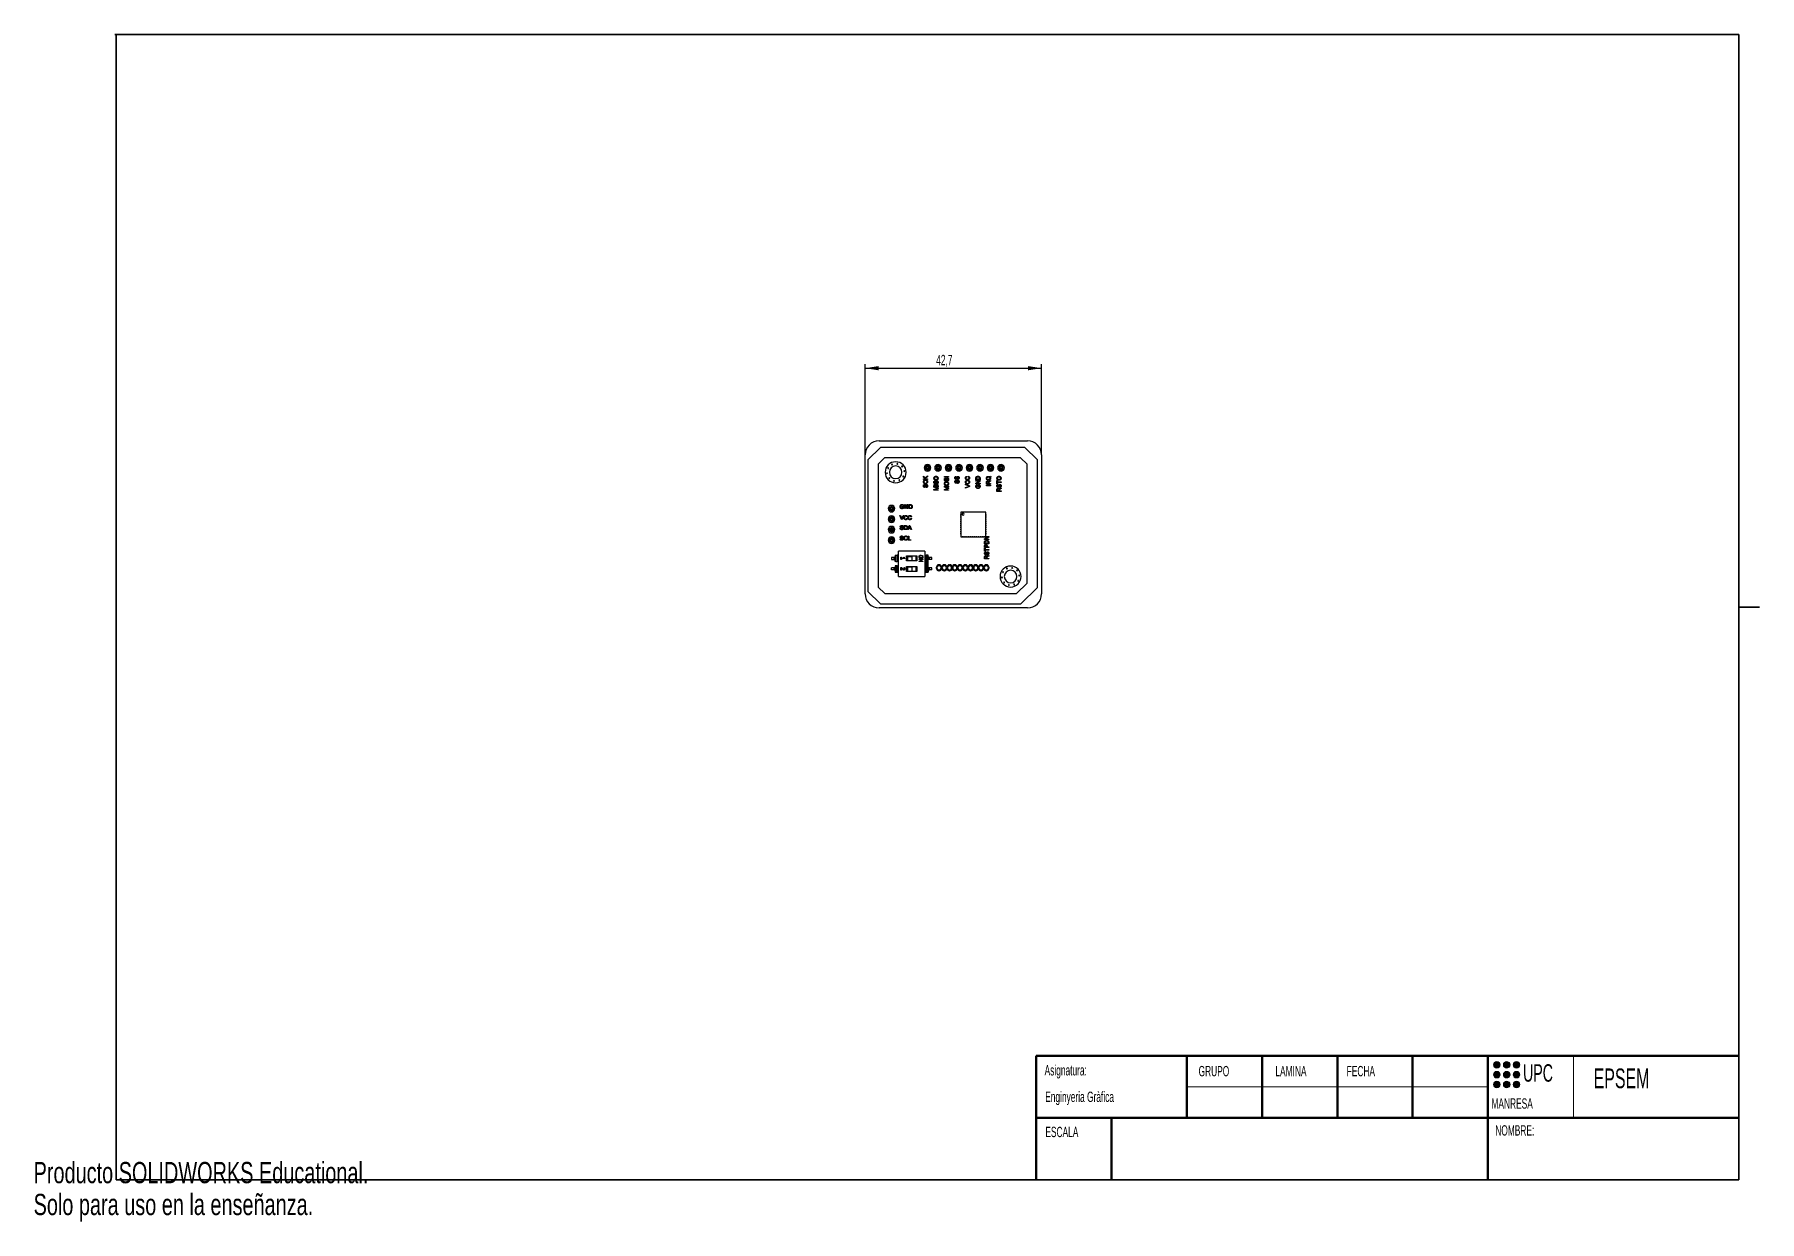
# Model space of a CAD drawing. Header units: millimetres. Extents: x 0 to 418, y 0 to 287.
import ezdxf

# ---------------------------------------------------------------- set-up
doc = ezdxf.new("R2010")
doc.units = ezdxf.units.MM
doc.layers.add('DEFAULT', color=179, linetype='Continuous')
doc.styles.add('SLDTEXTSTYLE0', font='TXT', dxfattribs={"width": 0.605})
doc.styles.add('SLDTEXTSTYLE1', font='TXT', dxfattribs={"width": 0.7})
doc.dimstyles.new('SLDDIMSTYLE0', dxfattribs={"dimtxt": 2.5, "dimasz": 3.302, "dimexe": 0, "dimexo": 0.0625, "dimtad": 1, "dimdec": 1, "dimrnd": 1e-09, "dimzin": 12, "dimdsep": 46, "dimtxsty": 'SLDTEXTSTYLE0', "dimsah": 1, "dimcen": 0.09, "dimadec": 0, "dimazin": 3, "dimtfac": 1, "dimtdec": 1, "dimtofl": 0, "dimtmove": 0, "dimatfit": 3, "dimfxl": 1, "dimfrac": 2, "dimtolj": 1, "dimtzin": 12, "dimarcsym": 0})

msp = doc.modelspace()

# ---------------------------------------------------------------- texts
at = {"color": 7, "linetype": 'Continuous', "char_height": 5.1381, "attachment_point": 1, "style": 'SLDTEXTSTYLE1'}
for s, insert in [('Producto SOLIDWORKS Educational.', (0, 14.33)), ('Solo para uso en la enseñanza.', (0, 6.62))]:
    msp.add_mtext(s, dxfattribs=dict(at, insert=insert))
at = {"layer": 'DEFAULT', "color": 7, "attachment_point": 1, "style": 'SLDTEXTSTYLE0'}
for s, insert, char_height in [('Asignatura:', (244.6, 37.76), 2.5), ('GRUPO', (281.86, 37.55), 2.5), ('FECHA', (317.69, 37.55), 2.5), ('UPC', (360.36, 37.98), 4.233), ('LAMINA', (300.44, 37.55), 2.5), ('EPSEM', (377.44, 36.94), 4.763), ('MANRESA', (352.72, 29.72), 2.5), ('ESCALA', (244.79, 22.84), 2.5), ('NOMBRE:', (353.64, 23.22), 2.5)]:
    msp.add_mtext(s, dxfattribs=dict(at, insert=insert, char_height=char_height))
at = {"layer": 'DEFAULT', "insert": (244.75, 31.34), "char_height": 2.5, "attachment_point": 1, "style": 'SLDTEXTSTYLE0'}
msp.add_mtext('Enginyeria Gràfica', dxfattribs=at)

# ---------------------------------------------------------------- blocks, each defined once
blk = doc.blocks.new('_D')
at = {"layer": 'DEFAULT', "color": 7}
for p, q in [((201.17, 185.32), (201.17, 207.3)), ((201.17, 206.3), (243.87, 206.3)), ((243.87, 185.32), (243.87, 207.3))]:
    blk.add_line(p, q, dxfattribs=at)
for points in [[(201.17, 206.3), (204.47, 205.79), (204.47, 206.81)], [(243.87, 206.3), (240.57, 206.81), (240.57, 205.79)]]:
    blk.add_solid(points, dxfattribs=at)
at = {"layer": 'DEFAULT', "color": 7, "insert": (218.37, 209.52), "char_height": 2.5, "attachment_point": 1, "style": 'SLDTEXTSTYLE0'}
blk.add_mtext('42,7', dxfattribs=at)

# ---------------------------------------------------------------- dimensions: what is measured, and where the dimension line sits
at = {"layer": 'DEFAULT', "color": 7}
dim = msp.add_linear_dim(base=(243.87, 206.3), p1=(201.17, 185.32), p2=(243.87, 185.32), dimstyle='SLDDIMSTYLE0', dxfattribs=at)
dim.commit()
dim.dimension.update_dxf_attribs({"geometry": '_D', "text_midpoint": (221.72, 206.3), "dimtype": 160})

# ---------------------------------------------------------------- hatches: boundary and pattern name
at = {"layer": 'DEFAULT'}
h = msp.add_hatch(color=7, dxfattribs=at)
edge = h.paths.add_edge_path(flags=0)
edge.add_arc((354, 37.84), 0.8, 0, 360)
h = msp.add_hatch(color=7, dxfattribs=at)
edge = h.paths.add_edge_path(flags=0)
edge.add_arc((356.4, 37.84), 0.8, 0, 360)
h = msp.add_hatch(color=7, dxfattribs=at)
edge = h.paths.add_edge_path(flags=0)
edge.add_arc((358.8, 37.84), 0.8, 0, 360)
h = msp.add_hatch(color=7, dxfattribs=at)
edge = h.paths.add_edge_path(flags=0)
edge.add_arc((354, 35.44), 0.8, 0, 360)
h = msp.add_hatch(color=7, dxfattribs=at)
edge = h.paths.add_edge_path(flags=0)
edge.add_arc((354, 33.04), 0.8, 0, 360)
h = msp.add_hatch(color=7, dxfattribs=at)
edge = h.paths.add_edge_path(flags=0)
edge.add_arc((356.4, 35.44), 0.8, 0, 360)
h = msp.add_hatch(color=7, dxfattribs=at)
edge = h.paths.add_edge_path(flags=0)
edge.add_arc((356.4, 33.04), 0.8, 0, 360)
h = msp.add_hatch(color=7, dxfattribs=at)
edge = h.paths.add_edge_path(flags=0)
edge.add_arc((358.8, 35.44), 0.8, 0, 360)
h = msp.add_hatch(color=7, dxfattribs=at)
edge = h.paths.add_edge_path(flags=0)
edge.add_arc((358.8, 33.04), 0.8, 0, 360)

# ---------------------------------------------------------------- linework, layer by layer
at = {"color": 7, "linetype": 'Continuous', "lineweight": 35}
for q in [(19.64, 287), (412.56, 10)]:
    msp.add_line((412.56, 287), q, dxfattribs=at)
at = {"color": 7, "linetype": 'Continuous'}
for p, q in [((204.57, 188.72), (240.47, 188.72)), ((201.17, 151.72), (201.17, 185.32)), ((204.87, 187.13), (201.87, 184.14)), ((201.87, 184.14), (201.87, 152.3)), ((205.9, 184.63), (204.37, 183.1)), ((239.85, 187.13), (204.87, 187.13)), ((238.81, 184.63), (205.9, 184.63)), ((240.37, 183.07), (238.81, 184.63)), ((242.87, 184.1), (239.85, 187.13)), ((242.87, 153.3), (242.87, 184.1)), ((243.87, 185.32), (243.87, 151.72)), ((204.37, 183.1), (204.37, 153.34)), ((215.28, 180.02), (215.28, 180.21)), ((215.28, 180.21), (215.7, 179.79)), ((215.74, 179.55), (215.28, 180.02)), ((215.28, 179.55), (215.74, 179.55)), ((215.28, 179.41), (215.28, 179.55)), ((215.7, 179.79), (216.28, 180.23)), ((216.28, 180.06), (215.79, 179.7)), ((215.79, 179.7), (215.94, 179.55)), ((215.94, 179.55), (216.28, 179.55)), ((215.96, 181.9), (215.96, 182.54)), ((215.96, 182.54), (216.05, 182.46)), ((215.96, 182.54), (216.6, 182.54)), ((216.05, 181.99), (215.96, 181.9)), ((216.6, 181.9), (215.96, 181.9)), ((216.05, 181.99), (216.05, 182.46)), ((216.05, 182.46), (216.52, 182.46)), ((216.52, 181.99), (216.05, 181.99)), ((216.28, 180.23), (216.28, 180.06)), ((216.28, 179.55), (216.28, 179.41)), ((216.6, 182.54), (216.52, 182.46)), ((216.52, 182.46), (216.52, 181.99)), ((216.6, 181.9), (216.52, 181.99)), ((216.6, 182.54), (216.6, 181.9)), ((218.5, 181.9), (218.5, 182.54)), ((218.5, 182.54), (218.59, 182.46)), ((218.5, 182.54), (219.14, 182.54)), ((218.59, 181.99), (218.5, 181.9)), ((219.14, 181.9), (218.5, 181.9)), ((218.59, 181.99), (218.59, 182.46)), ((218.59, 182.46), (219.06, 182.46)), ((219.06, 181.99), (218.59, 181.99)), ((219.14, 182.54), (219.06, 182.46)), ((219.06, 182.46), (219.06, 181.99)), ((219.14, 181.9), (219.06, 181.99)), ((219.14, 182.54), (219.14, 181.9)), ((220.36, 179.96), (220.36, 180.11)), ((220.36, 180.11), (221.36, 180.11)), ((221.36, 179.96), (220.36, 179.96)), ((220.64, 179.73), (220.64, 179.59)), ((221.04, 181.9), (221.04, 182.54)), ((221.04, 182.54), (221.13, 182.46)), ((221.04, 182.54), (221.68, 182.54)), ((221.13, 181.99), (221.04, 181.9)), ((221.68, 181.9), (221.04, 181.9)), ((221.13, 181.99), (221.13, 182.46)), ((221.13, 182.46), (221.6, 182.46)), ((221.6, 181.99), (221.13, 181.99)), ((221.36, 180.11), (221.36, 179.96)), ((221.68, 182.54), (221.6, 182.46)), ((221.6, 182.46), (221.6, 181.99)), ((221.68, 181.9), (221.6, 181.99)), ((221.68, 182.54), (221.68, 181.9)), ((223.18, 180.12), (223.18, 179.98)), ((223.56, 179.36), (223.56, 179.5)), ((223.58, 181.9), (223.58, 182.54)), ((223.58, 182.54), (223.67, 182.46)), ((223.58, 182.54), (224.22, 182.54)), ((223.67, 181.99), (223.58, 181.9)), ((224.22, 181.9), (223.58, 181.9)), ((223.67, 181.99), (223.67, 182.46)), ((223.67, 182.46), (224.14, 182.46)), ((224.14, 181.99), (223.67, 181.99)), ((224.22, 182.54), (224.14, 182.46)), ((224.14, 182.46), (224.14, 181.99)), ((224.22, 181.9), (224.14, 181.99)), ((224.22, 182.54), (224.22, 181.9)), ((225.72, 180.13), (225.75, 179.99)), ((226.09, 180.02), (226.12, 180.16)), ((226.12, 181.9), (226.12, 182.54)), ((226.12, 182.54), (226.21, 182.46)), ((226.12, 182.54), (226.76, 182.54)), ((226.21, 181.99), (226.12, 181.9)), ((226.76, 181.9), (226.12, 181.9)), ((226.21, 181.99), (226.21, 182.46)), ((226.21, 182.46), (226.68, 182.46)), ((226.68, 181.99), (226.21, 181.99)), ((226.76, 182.54), (226.68, 182.46)), ((226.68, 182.46), (226.68, 181.99)), ((226.76, 181.9), (226.68, 181.99)), ((226.76, 182.54), (226.76, 181.9)), ((227.98, 179.34), (227.98, 179.68)), ((228.1, 179.48), (228.1, 179.68)), ((228.87, 179.48), (228.1, 179.48)), ((228.66, 181.9), (228.66, 182.54)), ((228.66, 182.54), (228.75, 182.46)), ((228.66, 182.54), (229.3, 182.54)), ((228.75, 181.99), (228.66, 181.9)), ((229.3, 181.9), (228.66, 181.9)), ((228.75, 181.99), (228.75, 182.46)), ((228.75, 182.46), (229.22, 182.46)), ((229.22, 181.99), (228.75, 181.99)), ((228.87, 179.68), (228.87, 179.48)), ((228.98, 179.69), (228.98, 179.34)), ((229.3, 182.54), (229.22, 182.46)), ((229.22, 182.46), (229.22, 181.99)), ((229.3, 181.9), (229.22, 181.99)), ((229.3, 182.54), (229.3, 181.9)), ((231.2, 181.9), (231.2, 182.54)), ((231.2, 182.54), (231.29, 182.46)), ((231.2, 182.54), (231.84, 182.54)), ((231.29, 181.99), (231.2, 181.9)), ((231.84, 181.9), (231.2, 181.9)), ((231.24, 179.7), (231.34, 179.67)), ((231.29, 181.99), (231.29, 182.46)), ((231.29, 182.46), (231.76, 182.46)), ((231.76, 181.99), (231.29, 181.99)), ((231.5, 180.16), (231.59, 180.11)), ((231.84, 182.54), (231.76, 182.46)), ((231.76, 182.46), (231.76, 181.99)), ((231.84, 181.9), (231.76, 181.99)), ((231.84, 182.54), (231.84, 181.9)), ((233.74, 181.9), (233.74, 182.54)), ((233.74, 182.54), (233.83, 182.46)), ((233.74, 182.54), (234.38, 182.54)), ((233.83, 181.99), (233.74, 181.9)), ((234.38, 181.9), (233.74, 181.9)), ((233.83, 181.99), (233.83, 182.46)), ((233.83, 182.46), (234.3, 182.46)), ((234.3, 181.99), (233.83, 181.99)), ((234.38, 182.54), (234.3, 182.46)), ((234.3, 182.46), (234.3, 181.99)), ((234.38, 181.9), (234.3, 181.99)), ((234.38, 182.54), (234.38, 181.9)), ((240.37, 154.34), (240.37, 183.07)), ((216.28, 179.41), (215.28, 179.41)), ((215.56, 179.21), (215.59, 179.07)), ((215.56, 178.2), (215.56, 178.05)), ((215.93, 179.09), (215.96, 179.23)), ((215.94, 177.44), (215.94, 177.58)), ((217.82, 177.96), (217.82, 178.11)), ((217.82, 178.11), (218.82, 178.11)), ((218.82, 177.96), (217.82, 177.96)), ((217.82, 177.52), (217.82, 177.73)), ((217.82, 177.73), (218.82, 177.73)), ((218.51, 177.3), (217.82, 177.52)), ((217.82, 176.98), (218.52, 177.21)), ((217.82, 176.77), (217.82, 176.98)), ((218.82, 176.77), (217.82, 176.77)), ((218.82, 177.59), (217.98, 177.59)), ((217.98, 177.59), (218.82, 177.33)), ((218.82, 177.18), (217.98, 176.91)), ((217.98, 176.91), (218.82, 176.91)), ((218.1, 179.04), (218.1, 178.9)), ((218.48, 178.29), (218.48, 178.43)), ((218.82, 178.11), (218.82, 177.96)), ((218.82, 177.73), (218.82, 177.59)), ((218.82, 177.33), (218.82, 177.18)), ((218.82, 176.91), (218.82, 176.77)), ((220.36, 177.52), (220.36, 177.73)), ((220.36, 177.73), (221.36, 177.73)), ((221.05, 177.3), (220.36, 177.52)), ((220.36, 176.98), (221.06, 177.21)), ((220.36, 176.77), (220.36, 176.98)), ((221.36, 176.77), (220.36, 176.77)), ((221.36, 177.59), (220.52, 177.59)), ((220.52, 177.59), (221.36, 177.33)), ((221.36, 177.18), (220.52, 176.91)), ((220.52, 176.91), (221.36, 176.91)), ((221.02, 178.98), (221.02, 179.12)), ((221.36, 177.73), (221.36, 177.59)), ((221.36, 177.33), (221.36, 177.18)), ((221.36, 176.91), (221.36, 176.77)), ((223.18, 179.2), (223.18, 179.05)), ((223.56, 178.44), (223.56, 178.58)), ((225.44, 178.09), (225.44, 178.25)), ((225.44, 178.25), (226.44, 177.84)), ((226.16, 177.82), (225.44, 178.09)), ((225.44, 177.44), (226.16, 177.71)), ((226.44, 177.69), (225.44, 177.29)), ((225.44, 177.29), (225.44, 177.44)), ((225.72, 179.13), (225.75, 178.99)), ((226.09, 179.02), (226.12, 179.16)), ((226.44, 177.84), (226.44, 177.69)), ((228.98, 179.34), (227.98, 179.34)), ((227.98, 178.96), (227.98, 179.11)), ((227.98, 179.11), (228.98, 179.11)), ((227.98, 178.49), (228.73, 178.96)), ((228.73, 178.96), (227.98, 178.96)), ((227.98, 178.34), (227.98, 178.49)), ((228.98, 178.34), (227.98, 178.34)), ((228.98, 178.96), (228.24, 178.48)), ((228.24, 178.48), (228.98, 178.48)), ((228.26, 178.12), (228.3, 177.99)), ((228.47, 178.13), (228.84, 178.13)), ((228.47, 177.72), (228.47, 178.13)), ((228.58, 177.72), (228.47, 177.72)), ((228.77, 177.99), (228.58, 177.99)), ((228.58, 177.99), (228.58, 177.72)), ((228.98, 179.11), (228.98, 178.96)), ((228.98, 178.48), (228.98, 178.34)), ((230.52, 178.26), (230.52, 178.69)), ((231.52, 178.26), (230.52, 178.26)), ((230.52, 178.03), (231.52, 178.03)), ((230.52, 177.89), (230.52, 178.03)), ((231.52, 177.89), (230.52, 177.89)), ((230.64, 178.4), (230.64, 178.7)), ((230.96, 178.4), (230.64, 178.4)), ((230.96, 178.67), (230.96, 178.4)), ((231.07, 178.55), (231.07, 178.4)), ((231.07, 178.4), (231.52, 178.4)), ((231.25, 178.95), (231.52, 179.11)), ((231.52, 178.95), (231.31, 178.82)), ((231.52, 179.11), (231.52, 178.95)), ((231.52, 178.4), (231.52, 178.26)), ((231.52, 178.03), (231.52, 177.89)), ((233.06, 179.12), (233.18, 179.12)), ((233.06, 178.34), (233.06, 179.12)), ((233.18, 178.34), (233.06, 178.34)), ((233.06, 176.49), (233.06, 176.92)), ((234.06, 176.49), (233.06, 176.49)), ((233.18, 179.12), (233.18, 178.8)), ((233.18, 178.8), (234.06, 178.8)), ((234.06, 178.66), (233.18, 178.66)), ((233.18, 178.66), (233.18, 178.34)), ((233.18, 176.63), (233.18, 176.93)), ((233.5, 176.63), (233.18, 176.63)), ((233.34, 178.2), (233.34, 178.05)), ((233.5, 176.9), (233.5, 176.63)), ((233.61, 176.78), (233.61, 176.63)), ((233.61, 176.63), (234.06, 176.63)), ((233.72, 177.44), (233.72, 177.58)), ((233.79, 177.18), (234.06, 177.34)), ((234.06, 177.18), (233.85, 177.06)), ((234.06, 178.8), (234.06, 178.66)), ((234.06, 177.34), (234.06, 177.18)), ((234.06, 176.63), (234.06, 176.49)), ((207.25, 172.01), (207.25, 172.65)), ((207.25, 172.65), (207.34, 172.57)), ((207.25, 172.65), (207.89, 172.65)), ((207.34, 172.1), (207.25, 172.01)), ((207.89, 172.01), (207.25, 172.01)), ((207.34, 172.1), (207.34, 172.57)), ((207.34, 172.57), (207.81, 172.57)), ((207.81, 172.1), (207.34, 172.1)), ((207.89, 172.65), (207.81, 172.57)), ((207.81, 172.57), (207.81, 172.1)), ((207.89, 172.01), (207.81, 172.1)), ((207.89, 172.65), (207.89, 172.01)), ((210.15, 172.73), (210.15, 172.84)), ((210.15, 172.84), (210.56, 172.84)), ((210.42, 172.73), (210.15, 172.73)), ((210.54, 173.05), (210.41, 173.02)), ((210.42, 172.54), (210.42, 172.73)), ((210.56, 172.84), (210.56, 172.47)), ((210.76, 173.33), (210.91, 173.33)), ((210.76, 172.33), (210.76, 173.33)), ((210.9, 172.33), (210.76, 172.33)), ((211.38, 172.33), (210.9, 173.08)), ((210.9, 173.08), (210.9, 172.33)), ((210.91, 173.33), (211.39, 172.59)), ((211.53, 172.33), (211.38, 172.33)), ((211.39, 172.59), (211.39, 173.33)), ((211.39, 173.33), (211.53, 173.33)), ((211.53, 173.33), (211.53, 172.33)), ((211.76, 172.33), (211.76, 173.33)), ((211.76, 173.33), (212.11, 173.33)), ((212.12, 172.33), (211.76, 172.33)), ((211.9, 173.22), (212.11, 173.22)), ((211.9, 172.45), (211.9, 173.22)), ((212.11, 172.45), (211.9, 172.45)), ((230.35, 171.52), (224.37, 171.52)), ((224.37, 171.52), (224.37, 165.54)), ((224.66, 171.53), (224.81, 171.53)), ((224.66, 171.52), (224.66, 171.53)), ((224.81, 171.53), (224.81, 171.52)), ((225, 171.53), (225.23, 171.53)), ((225, 171.52), (225, 171.53)), ((225.23, 171.53), (225.23, 171.52)), ((225.5, 171.53), (225.73, 171.53)), ((225.5, 171.52), (225.5, 171.53)), ((225.73, 171.53), (225.73, 171.52)), ((226, 171.53), (226.23, 171.53)), ((226, 171.52), (226, 171.53)), ((226.23, 171.53), (226.23, 171.52)), ((226.5, 171.53), (226.73, 171.53)), ((226.5, 171.52), (226.5, 171.53)), ((226.73, 171.53), (226.73, 171.52)), ((227, 171.53), (227.23, 171.53)), ((227, 171.52), (227, 171.53)), ((227.23, 171.53), (227.23, 171.52)), ((227.5, 171.53), (227.73, 171.53)), ((227.5, 171.52), (227.5, 171.53)), ((227.73, 171.53), (227.73, 171.52)), ((228, 171.53), (228.23, 171.53)), ((228, 171.52), (228, 171.53)), ((228.23, 171.53), (228.23, 171.52)), ((228.5, 171.53), (228.73, 171.53)), ((228.5, 171.52), (228.5, 171.53)), ((228.73, 171.53), (228.73, 171.52)), ((229, 171.53), (229.23, 171.53)), ((229, 171.52), (229, 171.53)), ((229.23, 171.53), (229.23, 171.52)), ((229.5, 171.53), (229.73, 171.53)), ((229.5, 171.52), (229.5, 171.53)), ((229.73, 171.53), (229.73, 171.52)), ((229.91, 171.53), (230.06, 171.53)), ((229.91, 171.53), (229.91, 171.52)), ((230.06, 171.52), (230.06, 171.53)), ((230.35, 165.54), (230.35, 171.52)), ((207.25, 169.47), (207.25, 170.11)), ((207.25, 170.11), (207.34, 170.03)), ((207.25, 170.11), (207.89, 170.11)), ((207.34, 169.56), (207.25, 169.47)), ((207.89, 169.47), (207.25, 169.47)), ((207.25, 166.93), (207.25, 167.57)), ((207.25, 167.57), (207.34, 167.49)), ((207.25, 167.57), (207.89, 167.57)), ((207.34, 167.02), (207.25, 166.93)), ((207.34, 169.56), (207.34, 170.03)), ((207.34, 170.03), (207.81, 170.03)), ((207.81, 169.56), (207.34, 169.56)), ((207.34, 167.02), (207.34, 167.49)), ((207.34, 167.49), (207.81, 167.49)), ((207.81, 167.02), (207.34, 167.02)), ((207.89, 170.11), (207.81, 170.03)), ((207.81, 170.03), (207.81, 169.56)), ((207.89, 169.47), (207.81, 169.56)), ((207.89, 167.57), (207.81, 167.49)), ((207.81, 167.49), (207.81, 167.02)), ((207.89, 166.93), (207.81, 167.02)), ((207.89, 170.11), (207.89, 169.47)), ((207.89, 167.57), (207.89, 166.93)), ((209.96, 169.67), (209.56, 170.67)), ((209.56, 170.67), (209.71, 170.67)), ((209.64, 167.6), (209.78, 167.6)), ((209.71, 170.67), (209.98, 169.95)), ((210.12, 169.67), (209.96, 169.67)), ((210.09, 169.95), (210.37, 170.67)), ((210.52, 170.67), (210.12, 169.67)), ((210.39, 167.97), (210.25, 167.97)), ((210.37, 170.67), (210.52, 170.67)), ((210.61, 167.25), (210.61, 168.25)), ((210.61, 168.25), (210.95, 168.25)), ((210.97, 167.25), (210.61, 167.25)), ((210.75, 168.14), (210.95, 168.14)), ((210.75, 167.37), (210.75, 168.14)), ((210.96, 167.37), (210.75, 167.37)), ((211.4, 170.39), (211.26, 170.36)), ((211.29, 170.02), (211.43, 169.99)), ((211.47, 167.25), (211.87, 168.25)), ((211.62, 167.25), (211.47, 167.25)), ((211.74, 167.56), (211.62, 167.25)), ((212.16, 167.56), (211.74, 167.56)), ((211.88, 167.95), (211.78, 167.67)), ((211.78, 167.67), (212.12, 167.67)), ((211.87, 168.25), (212.03, 168.25)), ((212.12, 167.67), (212.02, 167.94)), ((212.03, 168.25), (212.43, 167.25)), ((212.28, 167.25), (212.16, 167.56)), ((212.4, 170.39), (212.26, 170.36)), ((212.43, 167.25), (212.28, 167.25)), ((212.29, 170.02), (212.43, 169.99)), ((224.36, 170.67), (224.36, 170.9)), ((224.36, 170.9), (224.37, 170.9)), ((224.37, 170.67), (224.36, 170.67)), ((224.36, 170.4), (224.37, 170.4)), ((224.36, 170.17), (224.36, 170.4)), ((224.37, 170.17), (224.36, 170.17)), ((224.36, 169.67), (224.36, 169.9)), ((224.36, 169.9), (224.37, 169.9)), ((224.37, 169.67), (224.36, 169.67)), ((224.36, 169.17), (224.36, 169.4)), ((224.36, 169.4), (224.37, 169.4)), ((224.37, 169.17), (224.36, 169.17)), ((224.36, 168.9), (224.37, 168.9)), ((224.36, 168.67), (224.36, 168.9)), ((224.37, 168.67), (224.36, 168.67)), ((224.36, 168.4), (224.37, 168.4)), ((224.36, 168.17), (224.36, 168.4)), ((224.37, 168.17), (224.36, 168.17)), ((224.36, 167.67), (224.36, 167.9)), ((224.36, 167.9), (224.37, 167.9)), ((224.37, 167.67), (224.36, 167.67)), ((224.36, 167.4), (224.37, 167.4)), ((224.36, 167.17), (224.36, 167.4)), ((224.37, 167.17), (224.36, 167.17)), ((230.35, 170.9), (230.36, 170.9)), ((230.36, 170.67), (230.35, 170.67)), ((230.35, 170.4), (230.36, 170.4)), ((230.36, 170.17), (230.35, 170.17)), ((230.35, 169.9), (230.36, 169.9)), ((230.36, 169.67), (230.35, 169.67)), ((230.35, 169.4), (230.36, 169.4)), ((230.36, 169.17), (230.35, 169.17)), ((230.35, 168.9), (230.36, 168.9)), ((230.36, 168.67), (230.35, 168.67)), ((230.35, 168.4), (230.36, 168.4)), ((230.36, 168.17), (230.35, 168.17)), ((230.35, 167.9), (230.36, 167.9)), ((230.36, 167.67), (230.35, 167.67)), ((230.35, 167.4), (230.36, 167.4)), ((230.36, 167.17), (230.35, 167.17)), ((230.36, 170.9), (230.36, 170.67)), ((230.36, 170.4), (230.36, 170.17)), ((230.36, 169.9), (230.36, 169.67)), ((230.36, 169.4), (230.36, 169.17)), ((230.36, 168.9), (230.36, 168.67)), ((230.36, 168.4), (230.36, 168.17)), ((230.36, 167.9), (230.36, 167.67)), ((230.36, 167.4), (230.36, 167.17)), ((207.89, 166.93), (207.25, 166.93)), ((207.25, 164.39), (207.25, 165.03)), ((207.25, 165.03), (207.34, 164.95)), ((207.25, 165.03), (207.89, 165.03)), ((207.34, 164.48), (207.25, 164.39)), ((207.89, 164.39), (207.25, 164.39)), ((207.34, 164.48), (207.34, 164.95)), ((207.34, 164.95), (207.81, 164.95)), ((207.81, 164.48), (207.34, 164.48)), ((207.89, 165.03), (207.81, 164.95)), ((207.81, 164.95), (207.81, 164.48)), ((207.89, 164.39), (207.81, 164.48)), ((207.89, 165.03), (207.89, 164.39)), ((209.64, 165.06), (209.78, 165.06)), ((210.39, 165.43), (210.25, 165.43)), ((211.4, 165.43), (211.26, 165.4)), ((211.29, 165.06), (211.43, 165.03)), ((211.61, 164.71), (211.61, 165.71)), ((211.61, 165.71), (211.75, 165.71)), ((212.23, 164.71), (211.61, 164.71)), ((211.75, 165.71), (211.75, 164.83)), ((211.75, 164.83), (212.23, 164.83)), ((212.23, 164.83), (212.23, 164.71)), ((224.36, 166.9), (224.37, 166.9)), ((224.36, 166.67), (224.36, 166.9)), ((224.37, 166.67), (224.36, 166.67)), ((224.36, 166.4), (224.37, 166.4)), ((224.36, 166.17), (224.36, 166.4)), ((224.37, 166.17), (224.36, 166.17)), ((224.37, 165.54), (230.35, 165.54)), ((224.66, 165.54), (224.66, 165.53)), ((224.81, 165.53), (224.66, 165.53)), ((224.81, 165.54), (224.81, 165.53)), ((225, 165.53), (225, 165.54)), ((225.23, 165.53), (225, 165.53)), ((225.23, 165.54), (225.23, 165.53)), ((225.5, 165.53), (225.5, 165.54)), ((225.73, 165.53), (225.5, 165.53)), ((225.73, 165.54), (225.73, 165.53)), ((226, 165.53), (226, 165.54)), ((226.23, 165.53), (226, 165.53)), ((226.23, 165.54), (226.23, 165.53)), ((226.5, 165.53), (226.5, 165.54)), ((226.73, 165.53), (226.5, 165.53)), ((226.73, 165.54), (226.73, 165.53)), ((227, 165.53), (227, 165.54)), ((227.23, 165.53), (227, 165.53)), ((227.23, 165.54), (227.23, 165.53)), ((227.5, 165.53), (227.5, 165.54)), ((227.73, 165.53), (227.5, 165.53)), ((227.73, 165.54), (227.73, 165.53)), ((228, 165.53), (228, 165.54)), ((228.23, 165.53), (228, 165.53)), ((228.23, 165.54), (228.23, 165.53)), ((228.5, 165.53), (228.5, 165.54)), ((228.73, 165.53), (228.5, 165.53)), ((228.73, 165.54), (228.73, 165.53)), ((229, 165.53), (229, 165.54)), ((229.23, 165.53), (229, 165.53)), ((229.23, 165.54), (229.23, 165.53)), ((229.5, 165.53), (229.5, 165.54)), ((229.73, 165.53), (229.5, 165.53)), ((229.73, 165.54), (229.73, 165.53)), ((229.91, 165.54), (229.91, 165.53)), ((230.06, 165.53), (229.91, 165.53)), ((230.06, 165.53), (230.06, 165.54)), ((230.09, 165.48), (230.09, 165.54)), ((230.09, 165), (230.83, 165.48)), ((230.83, 165.48), (230.09, 165.48)), ((230.09, 164.85), (230.09, 165)), ((231.09, 164.85), (230.09, 164.85)), ((230.09, 163.85), (230.09, 164.19)), ((231.09, 163.85), (230.09, 163.85)), ((230.09, 162.93), (230.09, 163.3)), ((231.09, 162.93), (230.09, 162.93)), ((230.09, 162.79), (230.2, 162.79)), ((230.09, 162.01), (230.09, 162.79)), ((230.2, 163.99), (230.2, 164.2)), ((230.97, 163.99), (230.2, 163.99)), ((230.2, 163.07), (230.2, 163.31)), ((230.56, 163.07), (230.2, 163.07)), ((230.2, 162.79), (230.2, 162.47)), ((231.09, 165.47), (230.34, 164.99)), ((230.34, 164.99), (231.09, 164.99)), ((230.35, 166.9), (230.36, 166.9)), ((230.36, 166.67), (230.35, 166.67)), ((230.35, 166.4), (230.36, 166.4)), ((230.36, 166.17), (230.35, 166.17)), ((230.35, 165.62), (231.09, 165.62)), ((230.36, 166.9), (230.36, 166.67)), ((230.36, 166.4), (230.36, 166.17)), ((230.56, 163.31), (230.56, 163.07)), ((230.68, 163.32), (230.68, 163.07)), ((230.68, 163.07), (231.09, 163.07)), ((230.97, 164.2), (230.97, 163.99)), ((231.09, 165.62), (231.09, 165.47)), ((231.09, 164.99), (231.09, 164.85)), ((231.09, 164.21), (231.09, 163.85)), ((231.09, 163.07), (231.09, 162.93)), ((207.54, 160.54), (207.54, 160.04)), ((208.24, 160.54), (207.54, 160.54)), ((207.54, 160.04), (208.24, 160.04)), ((208.24, 160.04), (208.24, 160.54)), ((208.41, 161.06), (208.33, 160.54)), ((208.33, 160.54), (208.33, 160.04)), ((208.41, 159.52), (208.33, 160.04)), ((208.41, 161.06), (208.63, 161.06)), ((208.63, 159.52), (208.41, 159.52)), ((208.63, 159.52), (208.63, 161.06)), ((208.97, 161.06), (208.97, 159.52)), ((209.29, 161.06), (208.97, 161.06)), ((209.29, 159.52), (208.97, 159.52)), ((209.29, 155.91), (209.29, 162.03)), ((215.59, 162.03), (209.29, 162.03)), ((209.85, 160.58), (209.94, 160.58)), ((209.85, 160.07), (209.85, 160.58)), ((209.94, 160.07), (209.85, 160.07)), ((209.94, 160.58), (209.94, 160.39)), ((209.94, 160.39), (210.54, 160.39)), ((209.94, 160.25), (209.94, 160.07)), ((210.75, 160.25), (209.94, 160.25)), ((210.54, 160.58), (210.63, 160.58)), ((210.54, 160.39), (210.54, 160.58)), ((210.75, 160.36), (210.75, 160.25)), ((211.19, 160.89), (213.69, 160.89)), ((211.19, 159.69), (211.19, 160.89)), ((213.69, 159.69), (211.19, 159.69)), ((211.44, 160.79), (211.44, 160.89)), ((211.44, 160.79), (212.44, 160.79)), ((211.44, 160.79), (211.44, 159.79)), ((211.44, 159.79), (212.44, 159.79)), ((211.44, 159.79), (211.44, 159.69)), ((212.44, 160.79), (212.44, 159.79)), ((213.44, 160.89), (213.44, 159.69)), ((213.69, 160.89), (213.69, 159.69)), ((214.27, 160.17), (215.17, 160.17)), ((214.27, 160.06), (214.27, 160.17)), ((215.04, 160.06), (214.27, 160.06)), ((214.27, 159.66), (215.04, 160.06)), ((214.27, 159.52), (214.27, 159.66)), ((215.17, 159.52), (214.27, 159.52)), ((215.17, 160), (214.45, 159.64)), ((214.45, 159.64), (215.17, 159.64)), ((214.72, 161.09), (214.72, 160.99)), ((214.72, 160.99), (215.06, 160.99)), ((215.17, 160.17), (215.17, 160)), ((215.17, 159.64), (215.17, 159.52)), ((215.59, 162.03), (215.59, 155.91)), ((215.59, 161.06), (215.91, 161.06)), ((215.91, 156.98), (215.91, 161.06)), ((216.25, 156.98), (216.25, 161.06)), ((216.47, 161.06), (216.25, 161.06)), ((216.54, 160.54), (216.47, 161.06)), ((216.47, 160.04), (216.54, 160.04)), ((216.47, 158), (216.47, 160.04)), ((216.54, 160.04), (216.54, 160.54)), ((216.64, 160.54), (216.64, 160.04)), ((217.34, 160.54), (216.64, 160.54)), ((217.34, 160.04), (216.64, 160.04)), ((217.34, 160.04), (217.34, 160.54)), ((219.01, 158.75), (219.11, 158.75)), ((220.28, 158.75), (220.38, 158.75)), ((221.55, 158.75), (221.65, 158.75)), ((222.82, 158.75), (222.92, 158.75)), ((224.09, 158.75), (224.19, 158.75)), ((225.36, 158.75), (225.46, 158.75)), ((226.63, 158.75), (226.73, 158.75)), ((227.9, 158.75), (228, 158.75)), ((229.17, 158.75), (229.27, 158.75)), ((230.2, 162.01), (230.09, 162.01)), ((230.09, 160.16), (230.09, 160.59)), ((231.09, 160.16), (230.09, 160.16)), ((230.2, 162.47), (231.09, 162.47)), ((231.09, 162.33), (230.2, 162.33)), ((230.2, 162.33), (230.2, 162.01)), ((230.2, 160.3), (230.2, 160.6)), ((230.52, 160.3), (230.2, 160.3)), ((230.37, 161.87), (230.37, 161.72)), ((230.44, 158.75), (230.54, 158.75)), ((230.52, 160.57), (230.52, 160.3)), ((230.64, 160.45), (230.64, 160.3)), ((230.64, 160.3), (231.09, 160.3)), ((230.74, 161.11), (230.74, 161.25)), ((230.81, 160.85), (231.09, 161.01)), ((231.09, 160.85), (230.88, 160.72)), ((231.09, 162.47), (231.09, 162.33)), ((231.09, 161.01), (231.09, 160.85)), ((231.09, 160.3), (231.09, 160.16)), ((207.54, 157.5), (207.54, 158)), ((208.24, 158), (207.54, 158)), ((208.24, 157.5), (207.54, 157.5)), ((208.24, 157.5), (208.24, 158)), ((208.41, 158.52), (208.33, 158)), ((208.33, 158), (208.33, 157.5)), ((208.33, 157.5), (208.41, 156.98)), ((208.63, 158.52), (208.41, 158.52)), ((208.41, 156.98), (208.63, 156.98)), ((208.63, 156.98), (208.63, 158.52)), ((208.97, 156.98), (208.97, 158.52)), ((208.97, 158.52), (209.29, 158.52)), ((208.97, 156.98), (209.29, 156.98)), ((209.29, 155.91), (215.59, 155.91)), ((209.85, 158.08), (209.98, 158.08)), ((209.85, 157.44), (209.85, 158.08)), ((209.95, 157.44), (209.85, 157.44)), ((209.95, 157.95), (209.95, 157.44)), ((210.19, 157.67), (209.95, 157.95)), ((209.98, 158.08), (210.19, 157.83)), ((210.34, 157.53), (210.19, 157.67)), ((210.59, 158.06), (210.71, 158.06)), ((210.59, 158.05), (210.59, 158.06)), ((210.63, 157.95), (210.59, 158.05)), ((210.66, 157.8), (210.63, 157.95)), ((210.71, 158.06), (210.77, 157.79)), ((211.19, 158.35), (213.69, 158.35)), ((211.19, 157.15), (211.19, 158.35)), ((213.69, 157.15), (211.19, 157.15)), ((211.44, 158.25), (211.44, 158.35)), ((211.44, 158.25), (211.44, 157.25)), ((211.44, 158.25), (212.44, 158.25)), ((211.44, 157.25), (212.44, 157.25)), ((211.44, 157.25), (211.44, 157.15)), ((212.44, 158.25), (212.44, 157.25)), ((213.44, 158.35), (213.44, 157.15)), ((213.69, 158.35), (213.69, 157.15)), ((215.59, 156.98), (215.91, 156.98)), ((216.25, 156.98), (216.47, 156.98)), ((216.54, 158), (216.47, 158)), ((216.54, 157.5), (216.47, 156.98)), ((216.54, 157.5), (216.54, 158)), ((216.64, 158), (216.64, 157.5)), ((217.34, 158), (216.64, 158)), ((217.34, 157.5), (216.64, 157.5)), ((217.34, 157.5), (217.34, 158)), ((218.46, 157.85), (218.46, 158.2)), ((219.11, 157.3), (219.01, 157.3)), ((219.66, 158.2), (219.66, 157.85)), ((219.73, 157.85), (219.73, 158.2)), ((220.38, 157.3), (220.28, 157.3)), ((220.93, 158.2), (220.93, 157.85)), ((221, 157.85), (221, 158.2)), ((221.65, 157.3), (221.55, 157.3)), ((222.2, 158.2), (222.2, 157.85)), ((222.27, 157.85), (222.27, 158.2)), ((222.92, 157.3), (222.82, 157.3)), ((223.47, 158.2), (223.47, 157.85)), ((223.54, 157.85), (223.54, 158.2)), ((224.19, 157.3), (224.09, 157.3)), ((224.74, 158.2), (224.74, 157.85)), ((224.81, 157.85), (224.81, 158.2)), ((225.46, 157.3), (225.36, 157.3)), ((226.01, 158.2), (226.01, 157.85)), ((226.08, 157.85), (226.08, 158.2)), ((226.73, 157.3), (226.63, 157.3)), ((227.28, 158.2), (227.28, 157.85)), ((227.35, 157.85), (227.35, 158.2)), ((228, 157.3), (227.9, 157.3)), ((228.55, 158.2), (228.55, 157.85)), ((228.62, 157.85), (228.62, 158.2)), ((229.27, 157.3), (229.17, 157.3)), ((229.82, 158.2), (229.82, 157.85)), ((229.89, 157.85), (229.89, 158.2)), ((230.54, 157.3), (230.44, 157.3)), ((231.09, 158.2), (231.09, 157.85)), ((201.87, 152.3), (204.87, 149.3)), ((204.37, 153.34), (205.91, 151.8)), ((205.91, 151.8), (237.82, 151.8)), ((237.82, 151.8), (240.37, 154.34)), ((238.86, 149.3), (242.87, 153.3)), ((240.47, 148.32), (204.57, 148.32)), ((204.87, 149.3), (238.86, 149.3))]:
    msp.add_line(p, q, dxfattribs=at)
for centre, radius, start, end in [((204.57, 185.32), 3.4, 90, 180), ((240.47, 185.32), 3.4, 0, 90), ((208.57, 181.12), 2.54, 90, 270), ((208.57, 181.12), 2.54, 270, 90), ((206.48, 180.88), 0.1, 90, 270), ((206.48, 180.88), 0.1, 270, 90), ((206.74, 182.15), 0.1, 90, 270), ((206.74, 182.15), 0.1, 270, 90), ((207.03, 179.7), 0.1, 90, 270), ((207.03, 179.7), 0.1, 270, 90), ((208.57, 181.12), 1.53, 90, 270), ((207.69, 183.03), 0.1, 90, 270), ((207.69, 183.03), 0.1, 270, 90), ((208.57, 181.12), 1.53, 270, 90), ((208.98, 183.18), 0.1, 90, 270), ((208.98, 183.18), 0.1, 270, 90), ((210.12, 182.55), 0.1, 90, 270), ((210.12, 182.55), 0.1, 270, 90), ((210.41, 180.09), 0.1, 90, 270), ((210.41, 180.09), 0.1, 270, 90), ((210.66, 181.37), 0.1, 90, 270), ((210.66, 181.37), 0.1, 270, 90), ((216.28, 182.22), 0.8, 90, 270), ((216.28, 182.22), 0.5, 90, 270), ((216.28, 182.22), 0.8, 270, 90), ((216.28, 182.22), 0.5, 270, 90), ((218.82, 182.22), 0.8, 90, 270), ((218.82, 182.22), 0.5, 90, 270), ((218.82, 182.22), 0.8, 270, 90), ((218.82, 182.22), 0.5, 270, 90), ((221.36, 182.22), 0.8, 90, 270), ((221.36, 182.22), 0.5, 90, 270), ((221.36, 182.22), 0.8, 270, 90), ((221.36, 182.22), 0.5, 270, 90), ((223.9, 182.22), 0.8, 90, 270), ((223.9, 182.22), 0.5, 90, 270), ((223.9, 182.22), 0.8, 270, 90), ((223.9, 182.22), 0.5, 270, 90), ((226.44, 182.22), 0.8, 90, 270), ((226.44, 182.22), 0.5, 90, 270), ((226.44, 182.22), 0.8, 270, 90), ((226.44, 182.22), 0.5, 270, 90), ((228.98, 182.22), 0.8, 90, 270), ((228.98, 182.22), 0.5, 90, 270), ((228.98, 182.22), 0.8, 270, 90), ((228.98, 182.22), 0.5, 270, 90), ((231.52, 182.22), 0.8, 90, 270), ((231.52, 182.22), 0.5, 90, 270), ((231.52, 182.22), 0.8, 270, 90), ((231.52, 182.22), 0.5, 270, 90), ((234.06, 182.22), 0.8, 90, 270), ((234.06, 182.22), 0.5, 90, 270), ((234.06, 182.22), 0.8, 270, 90), ((234.06, 182.22), 0.5, 270, 90), ((208.16, 179.06), 0.1, 90, 270), ((208.16, 179.06), 0.1, 270, 90), ((209.45, 179.21), 0.1, 90, 270), ((209.45, 179.21), 0.1, 270, 90), ((207.57, 172.33), 0.8, 90, 270), ((207.57, 172.33), 0.5, 90, 270), ((207.57, 172.33), 0.8, 270, 90), ((207.57, 172.33), 0.5, 270, 90), ((224.87, 171.02), 0.25, 0, 180), ((207.57, 169.79), 0.8, 90, 270), ((207.57, 167.25), 0.8, 90, 270), ((207.57, 169.79), 0.5, 90, 270), ((207.57, 167.25), 0.5, 90, 270), ((207.57, 169.79), 0.8, 270, 90), ((207.57, 169.79), 0.5, 270, 90), ((207.57, 167.25), 0.8, 270, 90), ((207.57, 167.25), 0.5, 270, 90), ((224.87, 171.02), 0.25, 180, 0), ((207.57, 164.71), 0.8, 90, 270), ((207.57, 164.71), 0.5, 90, 270), ((207.57, 164.71), 0.8, 270, 90), ((207.57, 164.71), 0.5, 270, 90), ((219.01, 158.2), 0.55, 90, 180), ((219.11, 158.2), 0.55, 0, 90), ((220.28, 158.2), 0.55, 90, 180), ((220.38, 158.2), 0.55, 0, 90), ((221.55, 158.2), 0.55, 90, 180), ((221.65, 158.2), 0.55, 0, 90), ((222.82, 158.2), 0.55, 90, 180), ((222.92, 158.2), 0.55, 0, 90), ((224.09, 158.2), 0.55, 90, 180), ((224.19, 158.2), 0.55, 0, 90), ((225.36, 158.2), 0.55, 90, 180), ((225.46, 158.2), 0.55, 0, 90), ((226.63, 158.2), 0.55, 90, 180), ((226.73, 158.2), 0.55, 0, 90), ((227.9, 158.2), 0.55, 90, 180), ((228, 158.2), 0.55, 0, 90), ((229.17, 158.2), 0.55, 90, 180), ((229.27, 158.2), 0.55, 0, 90), ((230.44, 158.2), 0.55, 90, 180), ((230.54, 158.2), 0.55, 0, 90), ((219.01, 157.85), 0.55, 180, 270), ((219.06, 158.02), 0.5, 90, 270), ((219.06, 158.02), 0.5, 270, 90), ((219.11, 157.85), 0.55, 270, 0), ((220.28, 157.85), 0.55, 180, 270), ((220.33, 158.02), 0.5, 90, 270), ((220.33, 158.02), 0.5, 270, 90), ((220.38, 157.85), 0.55, 270, 0), ((221.55, 157.85), 0.55, 180, 270), ((221.6, 158.02), 0.5, 90, 270), ((221.6, 158.02), 0.5, 270, 90), ((221.65, 157.85), 0.55, 270, 0), ((222.82, 157.85), 0.55, 180, 270), ((222.87, 158.02), 0.5, 90, 270), ((222.87, 158.02), 0.5, 270, 90), ((222.92, 157.85), 0.55, 270, 0), ((224.09, 157.85), 0.55, 180, 270), ((224.14, 158.02), 0.5, 90, 270), ((224.14, 158.02), 0.5, 270, 90), ((224.19, 157.85), 0.55, 270, 0), ((225.36, 157.85), 0.55, 180, 270), ((225.41, 158.02), 0.5, 90, 270), ((225.41, 158.02), 0.5, 270, 90), ((225.46, 157.85), 0.55, 270, 0), ((226.63, 157.85), 0.55, 180, 270), ((226.68, 158.02), 0.5, 90, 270), ((226.68, 158.02), 0.5, 270, 90), ((226.73, 157.85), 0.55, 270, 0), ((227.9, 157.85), 0.55, 180, 270), ((227.95, 158.02), 0.5, 90, 270), ((227.95, 158.02), 0.5, 270, 90), ((228, 157.85), 0.55, 270, 0), ((229.17, 157.85), 0.55, 180, 270), ((229.22, 158.02), 0.5, 90, 270), ((229.22, 158.02), 0.5, 270, 90), ((229.27, 157.85), 0.55, 270, 0), ((230.44, 157.85), 0.55, 180, 270), ((230.49, 158.02), 0.5, 90, 270), ((230.49, 158.02), 0.5, 270, 90), ((230.54, 157.85), 0.55, 270, 0), ((236.37, 155.92), 2.54, 90, 270), ((234.28, 155.68), 0.1, 90, 270), ((234.28, 155.68), 0.1, 270, 90), ((234.54, 156.95), 0.1, 90, 270), ((234.54, 156.95), 0.1, 270, 90), ((234.83, 154.5), 0.1, 90, 270), ((234.83, 154.5), 0.1, 270, 90), ((236.37, 155.92), 1.53, 90, 270), ((235.49, 157.83), 0.1, 90, 270), ((235.49, 157.83), 0.1, 270, 90), ((236.37, 155.92), 2.54, 270, 90), ((236.37, 155.92), 1.53, 270, 90), ((236.78, 157.98), 0.1, 90, 270), ((236.78, 157.98), 0.1, 270, 90), ((237.92, 157.35), 0.1, 90, 270), ((237.92, 157.35), 0.1, 270, 90), ((238.21, 154.89), 0.1, 90, 270), ((238.21, 154.89), 0.1, 270, 90), ((238.46, 156.17), 0.1, 90, 270), ((238.46, 156.17), 0.1, 270, 90), ((204.57, 151.72), 3.4, 180, 270), ((235.96, 153.86), 0.1, 90, 270), ((235.96, 153.86), 0.1, 270, 90), ((237.25, 154.01), 0.1, 90, 270), ((237.25, 154.01), 0.1, 270, 90), ((240.47, 151.72), 3.4, 270, 0)]:
    msp.add_arc(centre, radius, start, end, dxfattribs=at)
for points, knots in [([(217.81, 179.68), (217.81, 179.75), (217.82, 179.81), (217.87, 179.94), (217.91, 179.99), (218.01, 180.08), (218.07, 180.11), (218.19, 180.15), (218.26, 180.16), (218.32, 180.16)], [0, 0, 0, 0, 0.25, 0.25, 0.5, 0.5, 0.75, 0.75, 1, 1, 1, 1]), ([(218.33, 179.21), (218.27, 179.21), (218.2, 179.22), (218.07, 179.25), (218.01, 179.28), (217.91, 179.37), (217.87, 179.43), (217.82, 179.55), (217.81, 179.62), (217.81, 179.68)], [0, 0, 0, 0, 0.25, 0.25, 0.5, 0.5, 0.75, 0.75, 1, 1, 1, 1]), ([(217.92, 179.68), (217.92, 179.73), (217.93, 179.78), (217.98, 179.87), (218.01, 179.91), (218.12, 180), (218.22, 180.02), (218.32, 180.02)], [0, 0, 0, 0, 0.25, 0.25, 0.5, 0.5, 1, 1, 1, 1]), ([(218.34, 179.35), (218.29, 179.35), (218.24, 179.35), (218.14, 179.37), (218.09, 179.39), (218.01, 179.45), (217.98, 179.49), (217.93, 179.58), (217.92, 179.63), (217.92, 179.68)], [0, 0, 0, 0, 0.25, 0.25, 0.5, 0.5, 0.75, 0.75, 1, 1, 1, 1]), ([(218.32, 180.16), (218.39, 180.16), (218.45, 180.15), (218.58, 180.11), (218.64, 180.08), (218.73, 179.99), (218.77, 179.93), (218.82, 179.81), (218.83, 179.75), (218.83, 179.68)], [0, 0, 0, 0, 0.25, 0.25, 0.5, 0.5, 0.75, 0.75, 1, 1, 1, 1]), ([(218.32, 180.02), (218.37, 180.02), (218.42, 180.01), (218.51, 179.99), (218.56, 179.97), (218.64, 179.91), (218.67, 179.87), (218.71, 179.78), (218.72, 179.73), (218.72, 179.68)], [0, 0, 0, 0, 0.25, 0.25, 0.5, 0.5, 0.75, 0.75, 1, 1, 1, 1]), ([(218.83, 179.68), (218.83, 179.62), (218.82, 179.55), (218.77, 179.44), (218.74, 179.38), (218.59, 179.25), (218.46, 179.21), (218.33, 179.21)], [0, 0, 0, 0, 0.25, 0.25, 0.5, 0.5, 1, 1, 1, 1]), ([(218.72, 179.68), (218.72, 179.63), (218.71, 179.59), (218.67, 179.5), (218.64, 179.46), (218.57, 179.4), (218.52, 179.38), (218.43, 179.35), (218.38, 179.35), (218.34, 179.35)], [0, 0, 0, 0, 0.25, 0.25, 0.5, 0.5, 0.75, 0.75, 1, 1, 1, 1]), ([(220.35, 179.36), (220.35, 179.41), (220.35, 179.45), (220.37, 179.54), (220.39, 179.58), (220.44, 179.65), (220.48, 179.68), (220.56, 179.72), (220.6, 179.73), (220.64, 179.73)], [0, 0, 0, 0, 0.25, 0.25, 0.5, 0.5, 0.75, 0.75, 1, 1, 1, 1]), ([(220.64, 179.59), (220.62, 179.59), (220.59, 179.58), (220.54, 179.56), (220.52, 179.54), (220.47, 179.48), (220.47, 179.42), (220.46, 179.37)], [0, 0, 0, 0, 0.25, 0.25, 0.5, 0.5, 1, 1, 1, 1]), ([(220.7, 179.19), (220.72, 179.22), (220.74, 179.25), (220.76, 179.32), (220.77, 179.35), (220.79, 179.45), (220.81, 179.52), (220.84, 179.59)], [0, 0, 0, 0, 0.25, 0.25, 0.5, 0.5, 1, 1, 1, 1]), ([(220.84, 179.59), (220.86, 179.63), (220.89, 179.68), (220.97, 179.74), (221.02, 179.76), (221.08, 179.76)], [0, 0, 0, 0, 0.5, 0.5, 1, 1, 1, 1]), ([(220.95, 179.51), (220.93, 179.46), (220.91, 179.4), (220.88, 179.28), (220.87, 179.22), (220.84, 179.16)], [0, 0, 0, 0, 0.5, 0.5, 1, 1, 1, 1]), ([(221.08, 179.62), (221.05, 179.62), (221.02, 179.61), (220.98, 179.57), (220.96, 179.54), (220.95, 179.51)], [0, 0, 0, 0, 0.5, 0.5, 1, 1, 1, 1]), ([(221.08, 179.76), (221.12, 179.76), (221.16, 179.75), (221.24, 179.71), (221.28, 179.68), (221.33, 179.61), (221.35, 179.57), (221.37, 179.48), (221.37, 179.44), (221.37, 179.4)], [0, 0, 0, 0, 0.25, 0.25, 0.5, 0.5, 0.75, 0.75, 1, 1, 1, 1]), ([(221.26, 179.39), (221.26, 179.44), (221.25, 179.5), (221.2, 179.57), (221.18, 179.58), (221.14, 179.61), (221.11, 179.62), (221.08, 179.62)], [0, 0, 0, 0, 0.5, 0.5, 0.75, 0.75, 1, 1, 1, 1]), ([(222.89, 179.75), (222.89, 179.79), (222.89, 179.84), (222.91, 179.92), (222.93, 179.96), (222.98, 180.04), (223.02, 180.07), (223.1, 180.11), (223.14, 180.12), (223.18, 180.12)], [0, 0, 0, 0, 0.25, 0.25, 0.5, 0.5, 0.75, 0.75, 1, 1, 1, 1]), ([(223.16, 179.4), (223.12, 179.4), (223.08, 179.41), (223.01, 179.45), (222.98, 179.48), (222.91, 179.58), (222.89, 179.67), (222.89, 179.75)], [0, 0, 0, 0, 0.25, 0.25, 0.5, 0.5, 1, 1, 1, 1]), ([(223.18, 179.98), (223.16, 179.97), (223.13, 179.97), (223.08, 179.95), (223.06, 179.93), (223.01, 179.86), (223.01, 179.81), (223, 179.75)], [0, 0, 0, 0, 0.25, 0.25, 0.5, 0.5, 1, 1, 1, 1]), ([(223, 179.75), (223, 179.71), (223.01, 179.65), (223.05, 179.59), (223.06, 179.57), (223.1, 179.55), (223.13, 179.54), (223.15, 179.54)], [0, 0, 0, 0, 0.5, 0.5, 0.75, 0.75, 1, 1, 1, 1]), ([(223.15, 179.54), (223.17, 179.54), (223.19, 179.54), (223.22, 179.56), (223.23, 179.57), (223.24, 179.58)], [0, 0, 0, 0, 0.5, 0.5, 1, 1, 1, 1]), ([(223.38, 179.55), (223.36, 179.51), (223.33, 179.47), (223.25, 179.41), (223.21, 179.4), (223.16, 179.4)], [0, 0, 0, 0, 0.5, 0.5, 1, 1, 1, 1]), ([(223.24, 179.58), (223.26, 179.6), (223.28, 179.64), (223.3, 179.7), (223.31, 179.74), (223.33, 179.84), (223.35, 179.91), (223.38, 179.97)], [0, 0, 0, 0, 0.25, 0.25, 0.5, 0.5, 1, 1, 1, 1]), ([(223.38, 179.97), (223.4, 180.02), (223.43, 180.07), (223.51, 180.13), (223.56, 180.14), (223.62, 180.14)], [0, 0, 0, 0, 0.5, 0.5, 1, 1, 1, 1]), ([(223.49, 179.9), (223.47, 179.84), (223.45, 179.78), (223.42, 179.66), (223.41, 179.6), (223.38, 179.55)], [0, 0, 0, 0, 0.5, 0.5, 1, 1, 1, 1]), ([(223.62, 180), (223.59, 180), (223.56, 179.99), (223.52, 179.95), (223.5, 179.93), (223.49, 179.9)], [0, 0, 0, 0, 0.5, 0.5, 1, 1, 1, 1]), ([(223.91, 179.78), (223.91, 179.73), (223.91, 179.68), (223.88, 179.58), (223.86, 179.53), (223.8, 179.45), (223.75, 179.42), (223.66, 179.37), (223.61, 179.36), (223.56, 179.36)], [0, 0, 0, 0, 0.25, 0.25, 0.5, 0.5, 0.75, 0.75, 1, 1, 1, 1]), ([(223.56, 179.5), (223.59, 179.51), (223.62, 179.51), (223.69, 179.54), (223.71, 179.56), (223.76, 179.61), (223.77, 179.64), (223.79, 179.71), (223.8, 179.74), (223.8, 179.78)], [0, 0, 0, 0, 0.25, 0.25, 0.5, 0.5, 0.75, 0.75, 1, 1, 1, 1]), ([(223.62, 180.14), (223.66, 180.14), (223.7, 180.13), (223.78, 180.09), (223.82, 180.06), (223.87, 179.99), (223.89, 179.95), (223.91, 179.87), (223.91, 179.82), (223.91, 179.78)], [0, 0, 0, 0, 0.25, 0.25, 0.5, 0.5, 0.75, 0.75, 1, 1, 1, 1]), ([(223.8, 179.78), (223.8, 179.83), (223.79, 179.88), (223.74, 179.95), (223.72, 179.97), (223.68, 180), (223.65, 180), (223.62, 180)], [0, 0, 0, 0, 0.5, 0.5, 0.75, 0.75, 1, 1, 1, 1]), ([(225.43, 179.75), (225.43, 179.79), (225.43, 179.83), (225.46, 179.92), (225.48, 179.96), (225.53, 180.03), (225.56, 180.06), (225.64, 180.1), (225.68, 180.12), (225.72, 180.13)], [0, 0, 0, 0, 0.25, 0.25, 0.5, 0.5, 0.75, 0.75, 1, 1, 1, 1]), ([(225.93, 179.29), (225.87, 179.29), (225.81, 179.29), (225.68, 179.33), (225.62, 179.36), (225.53, 179.44), (225.49, 179.5), (225.44, 179.62), (225.43, 179.68), (225.43, 179.75)], [0, 0, 0, 0, 0.25, 0.25, 0.5, 0.5, 0.75, 0.75, 1, 1, 1, 1]), ([(225.75, 179.99), (225.69, 179.97), (225.64, 179.95), (225.58, 179.88), (225.57, 179.85), (225.55, 179.8), (225.54, 179.77), (225.54, 179.74)], [0, 0, 0, 0, 0.5, 0.5, 0.75, 0.75, 1, 1, 1, 1]), ([(225.54, 179.74), (225.54, 179.69), (225.55, 179.64), (225.59, 179.56), (225.62, 179.52), (225.7, 179.47), (225.75, 179.45), (225.84, 179.43), (225.89, 179.43), (225.93, 179.43)], [0, 0, 0, 0, 0.25, 0.25, 0.5, 0.5, 0.75, 0.75, 1, 1, 1, 1]), ([(226.45, 179.75), (226.45, 179.68), (226.45, 179.62), (226.4, 179.49), (226.36, 179.44), (226.25, 179.36), (226.19, 179.33), (226.07, 179.29), (226, 179.29), (225.93, 179.29)], [0, 0, 0, 0, 0.25, 0.25, 0.5, 0.5, 0.75, 0.75, 1, 1, 1, 1]), ([(225.93, 179.43), (225.98, 179.43), (226.03, 179.43), (226.12, 179.45), (226.17, 179.47), (226.25, 179.52), (226.28, 179.55), (226.33, 179.64), (226.34, 179.69), (226.34, 179.74)], [0, 0, 0, 0, 0.25, 0.25, 0.5, 0.5, 0.75, 0.75, 1, 1, 1, 1]), ([(226.34, 179.74), (226.34, 179.77), (226.33, 179.8), (226.31, 179.87), (226.29, 179.9), (226.22, 179.97), (226.16, 180), (226.09, 180.02)], [0, 0, 0, 0, 0.25, 0.25, 0.5, 0.5, 1, 1, 1, 1]), ([(226.12, 180.16), (226.17, 180.14), (226.21, 180.13), (226.3, 180.08), (226.33, 180.05), (226.39, 179.98), (226.42, 179.94), (226.45, 179.84), (226.45, 179.8), (226.45, 179.75)], [0, 0, 0, 0, 0.25, 0.25, 0.5, 0.5, 0.75, 0.75, 1, 1, 1, 1]), ([(228, 179.86), (228, 179.88), (228.01, 179.91), (228.03, 179.96), (228.05, 179.98), (228.07, 180)], [0, 0, 0, 0, 0.5, 0.5, 1, 1, 1, 1]), ([(228.07, 180), (228.12, 180.06), (228.18, 180.1), (228.32, 180.15), (228.4, 180.16), (228.48, 180.16)], [0, 0, 0, 0, 0.5, 0.5, 1, 1, 1, 1]), ([(228.12, 179.85), (228.12, 179.86), (228.14, 179.89), (228.17, 179.93), (228.22, 179.96), (228.28, 179.99), (228.36, 180.01), (228.43, 180.01), (228.47, 180.02)], [0, 0, 0, 0, 0.120001, 0.24007, 0.365356, 0.500413, 0.717614, 1, 1, 1, 1]), ([(228.47, 180.02), (228.51, 180.02), (228.56, 180.01), (228.65, 180), (228.73, 179.97), (228.77, 179.94), (228.8, 179.92)], [0, 0, 0, 0, 0.277265, 0.501314, 0.757359, 1, 1, 1, 1]), ([(228.48, 180.16), (228.54, 180.16), (228.61, 180.15), (228.73, 180.12), (228.79, 180.09), (228.9, 180.01), (228.93, 179.95), (228.97, 179.83), (228.98, 179.76), (228.98, 179.69)], [0, 0, 0, 0, 0.25, 0.25, 0.5, 0.5, 0.75, 0.75, 1, 1, 1, 1]), ([(228.8, 179.92), (228.8, 179.91), (228.82, 179.89), (228.84, 179.85), (228.86, 179.81), (228.86, 179.75), (228.87, 179.71), (228.87, 179.68)], [0, 0, 0, 0, 0.162195, 0.326745, 0.498849, 0.711242, 1, 1, 1, 1]), ([(230.51, 179.67), (230.51, 179.74), (230.52, 179.8), (230.57, 179.92), (230.61, 179.97), (230.71, 180.06), (230.77, 180.09), (230.89, 180.12), (230.95, 180.13), (231.02, 180.13)], [0, 0, 0, 0, 0.25, 0.25, 0.5, 0.5, 0.75, 0.75, 1, 1, 1, 1]), ([(231.02, 179.21), (230.96, 179.21), (230.89, 179.22), (230.77, 179.26), (230.71, 179.29), (230.61, 179.37), (230.57, 179.42), (230.52, 179.54), (230.51, 179.61), (230.51, 179.67)], [0, 0, 0, 0, 0.25, 0.25, 0.5, 0.5, 0.75, 0.75, 1, 1, 1, 1]), ([(230.62, 179.67), (230.63, 179.72), (230.63, 179.77), (230.68, 179.85), (230.71, 179.89), (230.83, 179.97), (230.93, 179.99), (231.02, 179.99)], [0, 0, 0, 0, 0.25, 0.25, 0.5, 0.5, 1, 1, 1, 1]), ([(231.02, 179.35), (230.97, 179.35), (230.92, 179.35), (230.83, 179.38), (230.79, 179.39), (230.71, 179.45), (230.68, 179.49), (230.63, 179.57), (230.63, 179.62), (230.62, 179.67)], [0, 0, 0, 0, 0.25, 0.25, 0.5, 0.5, 0.75, 0.75, 1, 1, 1, 1]), ([(231.02, 180.13), (231.09, 180.13), (231.16, 180.12), (231.3, 180.07), (231.36, 180.03), (231.41, 179.98)], [0, 0, 0, 0, 0.5, 0.5, 1, 1, 1, 1]), ([(231.02, 179.99), (231.08, 179.99), (231.14, 179.98), (231.22, 179.96), (231.24, 179.95), (231.29, 179.92), (231.31, 179.9), (231.34, 179.88)], [0, 0, 0, 0, 0.5, 0.5, 0.75, 0.75, 1, 1, 1, 1]), ([(231.42, 179.67), (231.42, 179.62), (231.41, 179.57), (231.37, 179.49), (231.33, 179.45), (231.26, 179.39), (231.21, 179.38), (231.12, 179.35), (231.07, 179.35), (231.02, 179.35)], [0, 0, 0, 0, 0.25, 0.25, 0.5, 0.5, 0.75, 0.75, 1, 1, 1, 1]), ([(231.53, 179.66), (231.53, 179.6), (231.52, 179.54), (231.47, 179.42), (231.43, 179.37), (231.33, 179.28), (231.27, 179.25), (231.15, 179.22), (231.09, 179.21), (231.02, 179.21)], [0, 0, 0, 0, 0.25, 0.25, 0.5, 0.5, 0.75, 0.75, 1, 1, 1, 1]), ([(231.59, 180.11), (231.58, 180.07), (231.57, 180.04), (231.53, 179.96), (231.51, 179.93), (231.48, 179.9)], [0, 0, 0, 0, 0.5, 0.5, 1, 1, 1, 1]), ([(231.48, 179.9), (231.5, 179.86), (231.51, 179.82), (231.53, 179.74), (231.53, 179.7), (231.53, 179.66)], [0, 0, 0, 0, 0.5, 0.5, 1, 1, 1, 1]), ([(233.05, 179.68), (233.05, 179.75), (233.06, 179.81), (233.11, 179.94), (233.15, 179.99), (233.25, 180.08), (233.31, 180.11), (233.43, 180.15), (233.5, 180.16), (233.56, 180.16)], [0, 0, 0, 0, 0.25, 0.25, 0.5, 0.5, 0.75, 0.75, 1, 1, 1, 1]), ([(233.57, 179.21), (233.51, 179.21), (233.44, 179.22), (233.31, 179.25), (233.25, 179.28), (233.15, 179.37), (233.11, 179.43), (233.06, 179.55), (233.05, 179.62), (233.05, 179.68)], [0, 0, 0, 0, 0.25, 0.25, 0.5, 0.5, 0.75, 0.75, 1, 1, 1, 1]), ([(233.16, 179.68), (233.16, 179.73), (233.17, 179.78), (233.22, 179.87), (233.25, 179.91), (233.36, 180), (233.46, 180.02), (233.56, 180.02)], [0, 0, 0, 0, 0.25, 0.25, 0.5, 0.5, 1, 1, 1, 1]), ([(233.58, 179.35), (233.53, 179.35), (233.48, 179.35), (233.38, 179.37), (233.33, 179.39), (233.25, 179.45), (233.22, 179.49), (233.17, 179.58), (233.16, 179.63), (233.16, 179.68)], [0, 0, 0, 0, 0.25, 0.25, 0.5, 0.5, 0.75, 0.75, 1, 1, 1, 1]), ([(233.56, 180.16), (233.63, 180.16), (233.69, 180.15), (233.82, 180.11), (233.88, 180.08), (233.97, 179.99), (234.01, 179.93), (234.06, 179.81), (234.07, 179.75), (234.07, 179.68)], [0, 0, 0, 0, 0.25, 0.25, 0.5, 0.5, 0.75, 0.75, 1, 1, 1, 1]), ([(233.56, 180.02), (233.61, 180.02), (233.66, 180.01), (233.75, 179.99), (233.8, 179.97), (233.88, 179.91), (233.91, 179.87), (233.95, 179.78), (233.96, 179.73), (233.96, 179.68)], [0, 0, 0, 0, 0.25, 0.25, 0.5, 0.5, 0.75, 0.75, 1, 1, 1, 1]), ([(234.07, 179.68), (234.07, 179.62), (234.06, 179.55), (234.01, 179.44), (233.98, 179.38), (233.83, 179.25), (233.7, 179.21), (233.57, 179.21)], [0, 0, 0, 0, 0.25, 0.25, 0.5, 0.5, 1, 1, 1, 1]), ([(233.96, 179.68), (233.96, 179.63), (233.95, 179.59), (233.91, 179.5), (233.88, 179.46), (233.81, 179.4), (233.76, 179.38), (233.67, 179.35), (233.62, 179.35), (233.58, 179.35)], [0, 0, 0, 0, 0.25, 0.25, 0.5, 0.5, 0.75, 0.75, 1, 1, 1, 1]), ([(215.27, 178.82), (215.27, 178.87), (215.27, 178.91), (215.3, 178.99), (215.32, 179.03), (215.37, 179.1), (215.4, 179.13), (215.48, 179.18), (215.52, 179.2), (215.56, 179.21)], [0, 0, 0, 0, 0.25, 0.25, 0.5, 0.5, 0.75, 0.75, 1, 1, 1, 1]), ([(215.77, 178.36), (215.71, 178.36), (215.65, 178.37), (215.52, 178.41), (215.46, 178.44), (215.37, 178.52), (215.33, 178.58), (215.28, 178.69), (215.27, 178.76), (215.27, 178.82)], [0, 0, 0, 0, 0.25, 0.25, 0.5, 0.5, 0.75, 0.75, 1, 1, 1, 1]), ([(215.27, 177.82), (215.27, 177.87), (215.27, 177.91), (215.29, 178), (215.31, 178.04), (215.36, 178.11), (215.4, 178.14), (215.48, 178.18), (215.52, 178.19), (215.56, 178.2)], [0, 0, 0, 0, 0.25, 0.25, 0.5, 0.5, 0.75, 0.75, 1, 1, 1, 1]), ([(215.54, 177.48), (215.5, 177.48), (215.46, 177.49), (215.39, 177.53), (215.36, 177.55), (215.29, 177.66), (215.27, 177.74), (215.27, 177.82)], [0, 0, 0, 0, 0.25, 0.25, 0.5, 0.5, 1, 1, 1, 1]), ([(215.59, 179.07), (215.53, 179.05), (215.48, 179.02), (215.42, 178.96), (215.41, 178.93), (215.39, 178.88), (215.38, 178.85), (215.38, 178.82)], [0, 0, 0, 0, 0.5, 0.5, 0.75, 0.75, 1, 1, 1, 1]), ([(215.38, 178.82), (215.38, 178.77), (215.39, 178.72), (215.43, 178.64), (215.46, 178.6), (215.54, 178.55), (215.59, 178.53), (215.68, 178.51), (215.73, 178.5), (215.77, 178.5)], [0, 0, 0, 0, 0.25, 0.25, 0.5, 0.5, 0.75, 0.75, 1, 1, 1, 1]), ([(215.56, 178.05), (215.54, 178.05), (215.51, 178.05), (215.46, 178.02), (215.44, 178.01), (215.39, 177.94), (215.39, 177.88), (215.38, 177.83)], [0, 0, 0, 0, 0.25, 0.25, 0.5, 0.5, 1, 1, 1, 1]), ([(215.38, 177.83), (215.38, 177.78), (215.39, 177.73), (215.43, 177.67), (215.44, 177.65), (215.48, 177.63), (215.51, 177.62), (215.53, 177.62)], [0, 0, 0, 0, 0.5, 0.5, 0.75, 0.75, 1, 1, 1, 1]), ([(215.53, 177.62), (215.55, 177.62), (215.57, 177.62), (215.6, 177.63), (215.61, 177.64), (215.62, 177.65)], [0, 0, 0, 0, 0.5, 0.5, 1, 1, 1, 1]), ([(215.76, 177.63), (215.74, 177.58), (215.71, 177.55), (215.63, 177.49), (215.59, 177.48), (215.54, 177.48)], [0, 0, 0, 0, 0.5, 0.5, 1, 1, 1, 1]), ([(215.62, 177.65), (215.64, 177.68), (215.66, 177.71), (215.68, 177.78), (215.69, 177.81), (215.71, 177.92), (215.73, 177.98), (215.76, 178.05)], [0, 0, 0, 0, 0.25, 0.25, 0.5, 0.5, 1, 1, 1, 1]), ([(215.76, 178.05), (215.78, 178.1), (215.81, 178.14), (215.89, 178.21), (215.94, 178.22), (216, 178.22)], [0, 0, 0, 0, 0.5, 0.5, 1, 1, 1, 1]), ([(215.87, 177.97), (215.85, 177.92), (215.83, 177.86), (215.8, 177.74), (215.79, 177.68), (215.76, 177.63)], [0, 0, 0, 0, 0.5, 0.5, 1, 1, 1, 1]), ([(216.29, 178.83), (216.29, 178.76), (216.29, 178.69), (216.24, 178.57), (216.2, 178.52), (216.09, 178.44), (216.03, 178.41), (215.91, 178.37), (215.84, 178.36), (215.77, 178.36)], [0, 0, 0, 0, 0.25, 0.25, 0.5, 0.5, 0.75, 0.75, 1, 1, 1, 1]), ([(215.77, 178.5), (215.82, 178.5), (215.87, 178.51), (215.96, 178.53), (216.01, 178.54), (216.09, 178.59), (216.12, 178.63), (216.17, 178.72), (216.18, 178.76), (216.18, 178.81)], [0, 0, 0, 0, 0.25, 0.25, 0.5, 0.5, 0.75, 0.75, 1, 1, 1, 1]), ([(216, 178.08), (215.97, 178.08), (215.94, 178.07), (215.9, 178.03), (215.88, 178), (215.87, 177.97)], [0, 0, 0, 0, 0.5, 0.5, 1, 1, 1, 1]), ([(216.18, 178.81), (216.18, 178.85), (216.17, 178.88), (216.15, 178.95), (216.13, 178.98), (216.06, 179.05), (216, 179.08), (215.93, 179.09)], [0, 0, 0, 0, 0.25, 0.25, 0.5, 0.5, 1, 1, 1, 1]), ([(216.29, 177.86), (216.29, 177.81), (216.29, 177.75), (216.26, 177.65), (216.24, 177.61), (216.18, 177.53), (216.13, 177.49), (216.04, 177.45), (215.99, 177.44), (215.94, 177.44)], [0, 0, 0, 0, 0.25, 0.25, 0.5, 0.5, 0.75, 0.75, 1, 1, 1, 1]), ([(215.94, 177.58), (215.97, 177.58), (216, 177.59), (216.07, 177.62), (216.09, 177.64), (216.14, 177.69), (216.15, 177.72), (216.17, 177.78), (216.18, 177.82), (216.18, 177.85)], [0, 0, 0, 0, 0.25, 0.25, 0.5, 0.5, 0.75, 0.75, 1, 1, 1, 1]), ([(215.96, 179.23), (216.01, 179.22), (216.05, 179.21), (216.14, 179.16), (216.17, 179.13), (216.23, 179.06), (216.26, 179.01), (216.29, 178.92), (216.29, 178.87), (216.29, 178.83)], [0, 0, 0, 0, 0.25, 0.25, 0.5, 0.5, 0.75, 0.75, 1, 1, 1, 1]), ([(216, 178.22), (216.04, 178.22), (216.08, 178.21), (216.16, 178.17), (216.2, 178.14), (216.25, 178.07), (216.27, 178.03), (216.29, 177.95), (216.29, 177.9), (216.29, 177.86)], [0, 0, 0, 0, 0.25, 0.25, 0.5, 0.5, 0.75, 0.75, 1, 1, 1, 1]), ([(216.18, 177.85), (216.18, 177.91), (216.17, 177.96), (216.12, 178.03), (216.1, 178.05), (216.06, 178.07), (216.03, 178.08), (216, 178.08)], [0, 0, 0, 0, 0.5, 0.5, 0.75, 0.75, 1, 1, 1, 1]), ([(217.81, 178.67), (217.81, 178.72), (217.81, 178.76), (217.83, 178.85), (217.85, 178.89), (217.9, 178.96), (217.94, 178.99), (218.02, 179.03), (218.06, 179.04), (218.1, 179.04)], [0, 0, 0, 0, 0.25, 0.25, 0.5, 0.5, 0.75, 0.75, 1, 1, 1, 1]), ([(218.08, 178.32), (218.04, 178.33), (218, 178.33), (217.93, 178.37), (217.9, 178.4), (217.83, 178.5), (217.81, 178.59), (217.81, 178.67)], [0, 0, 0, 0, 0.25, 0.25, 0.5, 0.5, 1, 1, 1, 1]), ([(218.1, 178.9), (218.08, 178.9), (218.05, 178.89), (218, 178.87), (217.98, 178.85), (217.93, 178.79), (217.92, 178.73), (217.92, 178.68)], [0, 0, 0, 0, 0.25, 0.25, 0.5, 0.5, 1, 1, 1, 1]), ([(217.92, 178.68), (217.92, 178.63), (217.93, 178.58), (217.97, 178.51), (217.98, 178.5), (218.02, 178.47), (218.05, 178.47), (218.07, 178.46)], [0, 0, 0, 0, 0.5, 0.5, 0.75, 0.75, 1, 1, 1, 1]), ([(218.07, 178.46), (218.09, 178.47), (218.11, 178.47), (218.14, 178.48), (218.15, 178.49), (218.16, 178.5)], [0, 0, 0, 0, 0.5, 0.5, 1, 1, 1, 1]), ([(218.3, 178.47), (218.28, 178.43), (218.25, 178.39), (218.17, 178.34), (218.13, 178.33), (218.08, 178.32)], [0, 0, 0, 0, 0.5, 0.5, 1, 1, 1, 1]), ([(218.16, 178.5), (218.18, 178.53), (218.2, 178.56), (218.22, 178.63), (218.23, 178.66), (218.25, 178.76), (218.27, 178.83), (218.3, 178.89)], [0, 0, 0, 0, 0.25, 0.25, 0.5, 0.5, 1, 1, 1, 1]), ([(218.3, 178.89), (218.32, 178.94), (218.35, 178.99), (218.43, 179.05), (218.48, 179.07), (218.54, 179.07)], [0, 0, 0, 0, 0.5, 0.5, 1, 1, 1, 1]), ([(218.41, 178.82), (218.39, 178.76), (218.37, 178.7), (218.34, 178.59), (218.33, 178.53), (218.3, 178.47)], [0, 0, 0, 0, 0.5, 0.5, 1, 1, 1, 1]), ([(218.54, 178.93), (218.51, 178.93), (218.48, 178.92), (218.44, 178.88), (218.42, 178.85), (218.41, 178.82)], [0, 0, 0, 0, 0.5, 0.5, 1, 1, 1, 1]), ([(218.83, 178.7), (218.83, 178.65), (218.83, 178.6), (218.8, 178.5), (218.78, 178.45), (218.72, 178.37), (218.67, 178.34), (218.58, 178.3), (218.53, 178.29), (218.48, 178.29)], [0, 0, 0, 0, 0.25, 0.25, 0.5, 0.5, 0.75, 0.75, 1, 1, 1, 1]), ([(218.48, 178.43), (218.51, 178.43), (218.54, 178.44), (218.61, 178.46), (218.63, 178.48), (218.68, 178.53), (218.69, 178.57), (218.71, 178.63), (218.72, 178.66), (218.72, 178.7)], [0, 0, 0, 0, 0.25, 0.25, 0.5, 0.5, 0.75, 0.75, 1, 1, 1, 1]), ([(218.54, 179.07), (218.58, 179.07), (218.62, 179.06), (218.7, 179.02), (218.74, 178.99), (218.79, 178.92), (218.81, 178.88), (218.83, 178.79), (218.83, 178.75), (218.83, 178.7)], [0, 0, 0, 0, 0.25, 0.25, 0.5, 0.5, 0.75, 0.75, 1, 1, 1, 1]), ([(218.72, 178.7), (218.72, 178.75), (218.71, 178.81), (218.66, 178.87), (218.64, 178.89), (218.6, 178.92), (218.57, 178.93), (218.54, 178.93)], [0, 0, 0, 0, 0.5, 0.5, 0.75, 0.75, 1, 1, 1, 1]), ([(220.62, 179.02), (220.58, 179.02), (220.54, 179.03), (220.47, 179.06), (220.44, 179.09), (220.37, 179.2), (220.35, 179.28), (220.35, 179.36)], [0, 0, 0, 0, 0.25, 0.25, 0.5, 0.5, 1, 1, 1, 1]), ([(220.35, 178.38), (220.35, 178.44), (220.36, 178.51), (220.41, 178.63), (220.45, 178.68), (220.55, 178.77), (220.61, 178.8), (220.73, 178.84), (220.8, 178.85), (220.86, 178.85)], [0, 0, 0, 0, 0.25, 0.25, 0.5, 0.5, 0.75, 0.75, 1, 1, 1, 1]), ([(220.87, 177.9), (220.81, 177.9), (220.74, 177.91), (220.61, 177.95), (220.55, 177.98), (220.45, 178.06), (220.41, 178.12), (220.36, 178.24), (220.35, 178.31), (220.35, 178.38)], [0, 0, 0, 0, 0.25, 0.25, 0.5, 0.5, 0.75, 0.75, 1, 1, 1, 1]), ([(220.46, 179.37), (220.46, 179.32), (220.47, 179.27), (220.51, 179.21), (220.52, 179.19), (220.56, 179.16), (220.59, 179.16), (220.61, 179.16)], [0, 0, 0, 0, 0.5, 0.5, 0.75, 0.75, 1, 1, 1, 1]), ([(220.46, 178.38), (220.47, 178.4), (220.47, 178.44), (220.48, 178.5), (220.51, 178.55), (220.54, 178.59), (220.6, 178.65), (220.71, 178.7), (220.81, 178.71), (220.86, 178.71)], [0, 0, 0, 0, 0.107566, 0.208042, 0.304602, 0.400808, 0.500262, 0.73014, 1, 1, 1, 1]), ([(220.88, 178.04), (220.83, 178.04), (220.78, 178.05), (220.68, 178.07), (220.63, 178.08), (220.55, 178.14), (220.52, 178.19), (220.47, 178.28), (220.46, 178.33), (220.46, 178.38)], [0, 0, 0, 0, 0.25, 0.25, 0.5, 0.5, 0.75, 0.75, 1, 1, 1, 1]), ([(220.61, 179.16), (220.63, 179.16), (220.65, 179.16), (220.68, 179.17), (220.69, 179.18), (220.7, 179.19)], [0, 0, 0, 0, 0.5, 0.5, 1, 1, 1, 1]), ([(220.84, 179.16), (220.82, 179.12), (220.79, 179.08), (220.71, 179.03), (220.67, 179.02), (220.62, 179.02)], [0, 0, 0, 0, 0.5, 0.5, 1, 1, 1, 1]), ([(220.86, 178.85), (220.93, 178.85), (220.99, 178.84), (221.12, 178.8), (221.18, 178.77), (221.27, 178.68), (221.31, 178.63), (221.36, 178.51), (221.37, 178.44), (221.37, 178.38)], [0, 0, 0, 0, 0.25, 0.25, 0.5, 0.5, 0.75, 0.75, 1, 1, 1, 1]), ([(220.86, 178.71), (220.91, 178.71), (220.96, 178.7), (221.05, 178.68), (221.1, 178.66), (221.18, 178.6), (221.21, 178.56), (221.25, 178.47), (221.26, 178.42), (221.26, 178.37)], [0, 0, 0, 0, 0.25, 0.25, 0.5, 0.5, 0.75, 0.75, 1, 1, 1, 1]), ([(221.37, 178.38), (221.37, 178.31), (221.36, 178.25), (221.31, 178.13), (221.28, 178.07), (221.13, 177.94), (221, 177.9), (220.87, 177.9)], [0, 0, 0, 0, 0.25, 0.25, 0.5, 0.5, 1, 1, 1, 1]), ([(221.26, 178.37), (221.26, 178.33), (221.25, 178.28), (221.21, 178.19), (221.18, 178.16), (221.11, 178.09), (221.06, 178.07), (220.97, 178.05), (220.92, 178.04), (220.88, 178.04)], [0, 0, 0, 0, 0.25, 0.25, 0.5, 0.5, 0.75, 0.75, 1, 1, 1, 1]), ([(221.37, 179.4), (221.37, 179.34), (221.37, 179.29), (221.34, 179.19), (221.32, 179.14), (221.26, 179.06), (221.21, 179.03), (221.12, 178.99), (221.07, 178.98), (221.02, 178.98)], [0, 0, 0, 0, 0.25, 0.25, 0.5, 0.5, 0.75, 0.75, 1, 1, 1, 1]), ([(221.02, 179.12), (221.05, 179.12), (221.08, 179.13), (221.15, 179.15), (221.17, 179.17), (221.22, 179.23), (221.23, 179.26), (221.25, 179.32), (221.26, 179.36), (221.26, 179.39)], [0, 0, 0, 0, 0.25, 0.25, 0.5, 0.5, 0.75, 0.75, 1, 1, 1, 1]), ([(222.89, 178.82), (222.89, 178.87), (222.89, 178.91), (222.91, 179), (222.93, 179.04), (222.98, 179.11), (223.02, 179.14), (223.1, 179.18), (223.14, 179.19), (223.18, 179.2)], [0, 0, 0, 0, 0.25, 0.25, 0.5, 0.5, 0.75, 0.75, 1, 1, 1, 1]), ([(223.16, 178.48), (223.12, 178.48), (223.08, 178.49), (223.01, 178.53), (222.98, 178.55), (222.91, 178.66), (222.89, 178.74), (222.89, 178.82)], [0, 0, 0, 0, 0.25, 0.25, 0.5, 0.5, 1, 1, 1, 1]), ([(223.18, 179.05), (223.16, 179.05), (223.13, 179.05), (223.08, 179.02), (223.06, 179.01), (223.01, 178.94), (223.01, 178.88), (223, 178.83)], [0, 0, 0, 0, 0.25, 0.25, 0.5, 0.5, 1, 1, 1, 1]), ([(223, 178.83), (223, 178.78), (223.01, 178.73), (223.05, 178.67), (223.06, 178.65), (223.1, 178.63), (223.13, 178.62), (223.15, 178.62)], [0, 0, 0, 0, 0.5, 0.5, 0.75, 0.75, 1, 1, 1, 1]), ([(223.15, 178.62), (223.17, 178.62), (223.19, 178.62), (223.22, 178.63), (223.23, 178.64), (223.24, 178.65)], [0, 0, 0, 0, 0.5, 0.5, 1, 1, 1, 1]), ([(223.38, 178.63), (223.36, 178.58), (223.33, 178.55), (223.25, 178.49), (223.21, 178.48), (223.16, 178.48)], [0, 0, 0, 0, 0.5, 0.5, 1, 1, 1, 1]), ([(223.24, 178.65), (223.26, 178.68), (223.28, 178.71), (223.3, 178.78), (223.31, 178.81), (223.33, 178.92), (223.35, 178.98), (223.38, 179.05)], [0, 0, 0, 0, 0.25, 0.25, 0.5, 0.5, 1, 1, 1, 1]), ([(223.38, 179.05), (223.4, 179.1), (223.43, 179.14), (223.51, 179.21), (223.56, 179.22), (223.62, 179.22)], [0, 0, 0, 0, 0.5, 0.5, 1, 1, 1, 1]), ([(223.49, 178.97), (223.47, 178.92), (223.45, 178.86), (223.42, 178.74), (223.41, 178.68), (223.38, 178.63)], [0, 0, 0, 0, 0.5, 0.5, 1, 1, 1, 1]), ([(223.62, 179.08), (223.59, 179.08), (223.56, 179.07), (223.52, 179.03), (223.5, 179), (223.49, 178.97)], [0, 0, 0, 0, 0.5, 0.5, 1, 1, 1, 1]), ([(223.91, 178.86), (223.91, 178.81), (223.91, 178.75), (223.88, 178.65), (223.86, 178.61), (223.8, 178.53), (223.75, 178.49), (223.66, 178.45), (223.61, 178.44), (223.56, 178.44)], [0, 0, 0, 0, 0.25, 0.25, 0.5, 0.5, 0.75, 0.75, 1, 1, 1, 1]), ([(223.56, 178.58), (223.59, 178.58), (223.62, 178.59), (223.69, 178.62), (223.71, 178.64), (223.76, 178.69), (223.77, 178.72), (223.79, 178.78), (223.8, 178.82), (223.8, 178.85)], [0, 0, 0, 0, 0.25, 0.25, 0.5, 0.5, 0.75, 0.75, 1, 1, 1, 1]), ([(223.62, 179.22), (223.66, 179.22), (223.7, 179.21), (223.78, 179.17), (223.82, 179.14), (223.87, 179.07), (223.89, 179.03), (223.91, 178.95), (223.91, 178.9), (223.91, 178.86)], [0, 0, 0, 0, 0.25, 0.25, 0.5, 0.5, 0.75, 0.75, 1, 1, 1, 1]), ([(223.8, 178.85), (223.8, 178.91), (223.79, 178.96), (223.74, 179.03), (223.72, 179.05), (223.68, 179.07), (223.65, 179.08), (223.62, 179.08)], [0, 0, 0, 0, 0.5, 0.5, 0.75, 0.75, 1, 1, 1, 1]), ([(225.43, 178.75), (225.43, 178.79), (225.43, 178.83), (225.46, 178.92), (225.48, 178.96), (225.53, 179.03), (225.56, 179.06), (225.64, 179.1), (225.68, 179.12), (225.72, 179.13)], [0, 0, 0, 0, 0.25, 0.25, 0.5, 0.5, 0.75, 0.75, 1, 1, 1, 1]), ([(225.93, 178.29), (225.87, 178.29), (225.81, 178.29), (225.68, 178.33), (225.62, 178.36), (225.53, 178.44), (225.49, 178.5), (225.44, 178.62), (225.43, 178.68), (225.43, 178.75)], [0, 0, 0, 0, 0.25, 0.25, 0.5, 0.5, 0.75, 0.75, 1, 1, 1, 1]), ([(225.75, 178.99), (225.69, 178.97), (225.64, 178.95), (225.58, 178.88), (225.57, 178.85), (225.55, 178.8), (225.54, 178.77), (225.54, 178.74)], [0, 0, 0, 0, 0.5, 0.5, 0.75, 0.75, 1, 1, 1, 1]), ([(225.54, 178.74), (225.54, 178.69), (225.55, 178.64), (225.59, 178.56), (225.62, 178.52), (225.7, 178.47), (225.75, 178.45), (225.84, 178.43), (225.89, 178.43), (225.93, 178.43)], [0, 0, 0, 0, 0.25, 0.25, 0.5, 0.5, 0.75, 0.75, 1, 1, 1, 1]), ([(226.45, 178.75), (226.45, 178.68), (226.45, 178.62), (226.4, 178.49), (226.36, 178.44), (226.25, 178.36), (226.19, 178.33), (226.07, 178.29), (226, 178.29), (225.93, 178.29)], [0, 0, 0, 0, 0.25, 0.25, 0.5, 0.5, 0.75, 0.75, 1, 1, 1, 1]), ([(225.93, 178.43), (225.98, 178.43), (226.03, 178.43), (226.12, 178.45), (226.17, 178.47), (226.25, 178.52), (226.28, 178.55), (226.33, 178.64), (226.34, 178.69), (226.34, 178.74)], [0, 0, 0, 0, 0.25, 0.25, 0.5, 0.5, 0.75, 0.75, 1, 1, 1, 1]), ([(226.34, 178.74), (226.34, 178.77), (226.33, 178.8), (226.31, 178.87), (226.29, 178.9), (226.22, 178.97), (226.16, 179), (226.09, 179.02)], [0, 0, 0, 0, 0.25, 0.25, 0.5, 0.5, 1, 1, 1, 1]), ([(226.12, 179.16), (226.17, 179.14), (226.21, 179.13), (226.3, 179.08), (226.33, 179.05), (226.39, 178.98), (226.42, 178.94), (226.45, 178.84), (226.45, 178.8), (226.45, 178.75)], [0, 0, 0, 0, 0.25, 0.25, 0.5, 0.5, 0.75, 0.75, 1, 1, 1, 1]), ([(227.97, 177.71), (227.97, 177.75), (227.97, 177.8), (228, 177.89), (228.01, 177.93), (228.06, 178.01), (228.1, 178.04), (228.18, 178.09), (228.22, 178.1), (228.26, 178.12)], [0, 0, 0, 0, 0.25, 0.25, 0.5, 0.5, 0.75, 0.75, 1, 1, 1, 1]), ([(228.49, 177.21), (228.42, 177.21), (228.35, 177.22), (228.22, 177.26), (228.16, 177.29), (228.06, 177.39), (228.02, 177.44), (227.98, 177.57), (227.97, 177.64), (227.97, 177.71)], [0, 0, 0, 0, 0.25, 0.25, 0.5, 0.5, 0.75, 0.75, 1, 1, 1, 1]), ([(228.3, 177.99), (228.27, 177.98), (228.23, 177.97), (228.18, 177.93), (228.15, 177.91), (228.1, 177.83), (228.09, 177.77), (228.08, 177.7)], [0, 0, 0, 0, 0.25, 0.25, 0.5, 0.5, 1, 1, 1, 1]), ([(228.08, 177.7), (228.08, 177.67), (228.09, 177.64), (228.1, 177.57), (228.11, 177.54), (228.16, 177.46), (228.22, 177.41), (228.28, 177.39)], [0, 0, 0, 0, 0.25, 0.25, 0.5, 0.5, 1, 1, 1, 1]), ([(228.28, 177.39), (228.31, 177.37), (228.35, 177.36), (228.41, 177.35), (228.45, 177.35), (228.48, 177.35)], [0, 0, 0, 0, 0.5, 0.5, 1, 1, 1, 1]), ([(228.48, 177.35), (228.53, 177.35), (228.58, 177.35), (228.68, 177.38), (228.73, 177.4), (228.8, 177.47), (228.83, 177.51), (228.87, 177.61), (228.88, 177.66), (228.88, 177.71)], [0, 0, 0, 0, 0.25, 0.25, 0.5, 0.5, 0.75, 0.75, 1, 1, 1, 1]), ([(228.99, 177.72), (228.99, 177.65), (228.98, 177.58), (228.94, 177.46), (228.9, 177.4), (228.81, 177.3), (228.75, 177.26), (228.62, 177.22), (228.55, 177.21), (228.49, 177.21)], [0, 0, 0, 0, 0.25, 0.25, 0.5, 0.5, 0.75, 0.75, 1, 1, 1, 1]), ([(228.84, 178.13), (228.88, 178.07), (228.93, 178.01), (228.97, 177.9), (228.98, 177.87), (228.99, 177.79), (228.99, 177.76), (228.99, 177.72)], [0, 0, 0, 0, 0.5, 0.5, 0.75, 0.75, 1, 1, 1, 1]), ([(230.52, 178.69), (230.52, 178.73), (230.52, 178.78), (230.54, 178.86), (230.55, 178.9), (230.6, 178.96), (230.63, 178.99), (230.71, 179.02), (230.75, 179.03), (230.79, 179.03)], [0, 0, 0, 0, 0.25, 0.25, 0.5, 0.5, 0.75, 0.75, 1, 1, 1, 1]), ([(230.64, 178.7), (230.64, 178.75), (230.64, 178.79), (230.69, 178.85), (230.7, 178.86), (230.75, 178.88), (230.77, 178.89), (230.79, 178.89)], [0, 0, 0, 0, 0.5, 0.5, 0.75, 0.75, 1, 1, 1, 1]), ([(230.79, 179.03), (230.83, 179.03), (230.86, 179.02), (230.93, 179), (230.96, 178.98), (231.03, 178.9), (231.05, 178.83), (231.06, 178.76)], [0, 0, 0, 0, 0.25, 0.25, 0.5, 0.5, 1, 1, 1, 1]), ([(230.79, 178.89), (230.85, 178.89), (230.9, 178.86), (230.95, 178.78), (230.96, 178.72), (230.96, 178.67)], [0, 0, 0, 0, 0.5, 0.5, 1, 1, 1, 1]), ([(231.31, 178.82), (231.26, 178.8), (231.22, 178.77), (231.15, 178.72), (231.13, 178.71), (231.1, 178.67), (231.09, 178.64), (231.08, 178.61)], [0, 0, 0, 0, 0.5, 0.5, 0.75, 0.75, 1, 1, 1, 1]), ([(233.05, 177.82), (233.05, 177.87), (233.05, 177.91), (233.07, 178), (233.09, 178.04), (233.14, 178.11), (233.18, 178.14), (233.26, 178.18), (233.3, 178.19), (233.34, 178.2)], [0, 0, 0, 0, 0.25, 0.25, 0.5, 0.5, 0.75, 0.75, 1, 1, 1, 1]), ([(233.32, 177.48), (233.28, 177.48), (233.24, 177.49), (233.17, 177.53), (233.14, 177.55), (233.07, 177.66), (233.05, 177.74), (233.05, 177.82)], [0, 0, 0, 0, 0.25, 0.25, 0.5, 0.5, 1, 1, 1, 1]), ([(233.06, 176.92), (233.06, 176.97), (233.06, 177.01), (233.08, 177.09), (233.09, 177.13), (233.14, 177.19), (233.17, 177.22), (233.25, 177.25), (233.29, 177.26), (233.33, 177.26)], [0, 0, 0, 0, 0.25, 0.25, 0.5, 0.5, 0.75, 0.75, 1, 1, 1, 1]), ([(233.34, 178.05), (233.32, 178.05), (233.29, 178.05), (233.24, 178.02), (233.22, 178.01), (233.17, 177.94), (233.16, 177.88), (233.16, 177.83)], [0, 0, 0, 0, 0.25, 0.25, 0.5, 0.5, 1, 1, 1, 1]), ([(233.16, 177.83), (233.16, 177.78), (233.17, 177.73), (233.21, 177.67), (233.22, 177.65), (233.26, 177.63), (233.29, 177.62), (233.31, 177.62)], [0, 0, 0, 0, 0.5, 0.5, 0.75, 0.75, 1, 1, 1, 1]), ([(233.18, 176.93), (233.18, 176.98), (233.18, 177.03), (233.23, 177.08), (233.24, 177.1), (233.29, 177.11), (233.31, 177.12), (233.33, 177.12)], [0, 0, 0, 0, 0.5, 0.5, 0.75, 0.75, 1, 1, 1, 1]), ([(233.31, 177.62), (233.33, 177.62), (233.35, 177.62), (233.38, 177.63), (233.39, 177.64), (233.4, 177.65)], [0, 0, 0, 0, 0.5, 0.5, 1, 1, 1, 1]), ([(233.54, 177.63), (233.52, 177.58), (233.49, 177.55), (233.41, 177.49), (233.37, 177.48), (233.32, 177.48)], [0, 0, 0, 0, 0.5, 0.5, 1, 1, 1, 1]), ([(233.33, 177.26), (233.37, 177.26), (233.4, 177.25), (233.47, 177.23), (233.5, 177.21), (233.57, 177.13), (233.59, 177.06), (233.6, 176.99)], [0, 0, 0, 0, 0.25, 0.25, 0.5, 0.5, 1, 1, 1, 1]), ([(233.33, 177.12), (233.39, 177.12), (233.44, 177.1), (233.49, 177.01), (233.5, 176.95), (233.5, 176.9)], [0, 0, 0, 0, 0.5, 0.5, 1, 1, 1, 1]), ([(233.4, 177.65), (233.42, 177.68), (233.44, 177.71), (233.46, 177.78), (233.47, 177.81), (233.49, 177.92), (233.51, 177.98), (233.54, 178.05)], [0, 0, 0, 0, 0.25, 0.25, 0.5, 0.5, 1, 1, 1, 1]), ([(233.54, 178.05), (233.56, 178.1), (233.59, 178.14), (233.67, 178.21), (233.72, 178.22), (233.78, 178.22)], [0, 0, 0, 0, 0.5, 0.5, 1, 1, 1, 1]), ([(233.65, 177.97), (233.63, 177.92), (233.61, 177.86), (233.58, 177.74), (233.57, 177.68), (233.54, 177.63)], [0, 0, 0, 0, 0.5, 0.5, 1, 1, 1, 1]), ([(233.85, 177.06), (233.8, 177.03), (233.76, 177), (233.69, 176.95), (233.67, 176.94), (233.64, 176.9), (233.63, 176.87), (233.62, 176.85)], [0, 0, 0, 0, 0.5, 0.5, 0.75, 0.75, 1, 1, 1, 1]), ([(233.78, 178.08), (233.75, 178.08), (233.72, 178.07), (233.68, 178.03), (233.66, 178), (233.65, 177.97)], [0, 0, 0, 0, 0.5, 0.5, 1, 1, 1, 1]), ([(234.07, 177.86), (234.07, 177.81), (234.07, 177.75), (234.04, 177.65), (234.02, 177.61), (233.96, 177.53), (233.91, 177.49), (233.82, 177.45), (233.77, 177.44), (233.72, 177.44)], [0, 0, 0, 0, 0.25, 0.25, 0.5, 0.5, 0.75, 0.75, 1, 1, 1, 1]), ([(233.72, 177.58), (233.75, 177.58), (233.78, 177.59), (233.85, 177.62), (233.87, 177.64), (233.92, 177.69), (233.93, 177.72), (233.95, 177.78), (233.96, 177.82), (233.96, 177.85)], [0, 0, 0, 0, 0.25, 0.25, 0.5, 0.5, 0.75, 0.75, 1, 1, 1, 1]), ([(233.78, 178.22), (233.82, 178.22), (233.86, 178.21), (233.94, 178.17), (233.98, 178.14), (234.03, 178.07), (234.05, 178.03), (234.07, 177.95), (234.07, 177.9), (234.07, 177.86)], [0, 0, 0, 0, 0.25, 0.25, 0.5, 0.5, 0.75, 0.75, 1, 1, 1, 1]), ([(233.96, 177.85), (233.96, 177.91), (233.95, 177.96), (233.9, 178.03), (233.88, 178.05), (233.84, 178.07), (233.81, 178.08), (233.78, 178.08)], [0, 0, 0, 0, 0.5, 0.5, 0.75, 0.75, 1, 1, 1, 1]), ([(209.64, 172.83), (209.64, 172.89), (209.65, 172.96), (209.69, 173.09), (209.72, 173.15), (209.81, 173.25), (209.87, 173.29), (210, 173.33), (210.07, 173.34), (210.13, 173.34)], [0, 0, 0, 0, 0.25, 0.25, 0.5, 0.5, 0.75, 0.75, 1, 1, 1, 1]), ([(210.15, 172.32), (210.08, 172.32), (210.01, 172.33), (209.88, 172.37), (209.82, 172.41), (209.73, 172.5), (209.69, 172.56), (209.65, 172.69), (209.64, 172.76), (209.64, 172.83)], [0, 0, 0, 0, 0.25, 0.25, 0.5, 0.5, 0.75, 0.75, 1, 1, 1, 1]), ([(209.81, 173.03), (209.8, 173), (209.79, 172.97), (209.78, 172.9), (209.78, 172.87), (209.78, 172.83)], [0, 0, 0, 0, 0.5, 0.5, 1, 1, 1, 1]), ([(209.78, 172.83), (209.78, 172.78), (209.78, 172.73), (209.81, 172.63), (209.83, 172.59), (209.89, 172.51), (209.94, 172.48), (210.03, 172.44), (210.08, 172.44), (210.13, 172.43)], [0, 0, 0, 0, 0.25, 0.25, 0.5, 0.5, 0.75, 0.75, 1, 1, 1, 1]), ([(210.13, 173.23), (210.1, 173.23), (210.06, 173.23), (210, 173.21), (209.97, 173.2), (209.88, 173.15), (209.84, 173.09), (209.81, 173.03)], [0, 0, 0, 0, 0.25, 0.25, 0.5, 0.5, 1, 1, 1, 1]), ([(210.13, 173.34), (210.18, 173.34), (210.23, 173.34), (210.32, 173.32), (210.36, 173.3), (210.44, 173.25), (210.47, 173.22), (210.51, 173.14), (210.53, 173.09), (210.54, 173.05)], [0, 0, 0, 0, 0.25, 0.25, 0.5, 0.5, 0.75, 0.75, 1, 1, 1, 1]), ([(210.41, 173.02), (210.4, 173.05), (210.39, 173.08), (210.36, 173.13), (210.34, 173.16), (210.26, 173.21), (210.2, 173.23), (210.13, 173.23)], [0, 0, 0, 0, 0.25, 0.25, 0.5, 0.5, 1, 1, 1, 1]), ([(210.13, 172.43), (210.18, 172.44), (210.24, 172.44), (210.33, 172.48), (210.38, 172.51), (210.42, 172.54)], [0, 0, 0, 0, 0.5, 0.5, 1, 1, 1, 1]), ([(210.56, 172.47), (210.5, 172.43), (210.44, 172.39), (210.3, 172.33), (210.22, 172.32), (210.15, 172.32)], [0, 0, 0, 0, 0.5, 0.5, 1, 1, 1, 1]), ([(212.35, 172.52), (212.32, 172.49), (212.28, 172.47), (212.2, 172.45), (212.15, 172.45), (212.11, 172.45)], [0, 0, 0, 0, 0.5, 0.5, 1, 1, 1, 1]), ([(212.58, 172.84), (212.58, 172.77), (212.58, 172.71), (212.54, 172.58), (212.52, 172.52), (212.45, 172.44), (212.43, 172.42), (212.38, 172.38), (212.35, 172.37), (212.25, 172.34), (212.19, 172.33), (212.12, 172.33)], [0, 0, 0, 0, 0.25, 0.25, 0.5, 0.5, 0.625, 0.625, 0.75, 0.75, 1, 1, 1, 1]), ([(212.27, 173.2), (212.34, 173.17), (212.39, 173.11), (212.44, 172.98), (212.44, 172.91), (212.44, 172.84)], [0, 0, 0, 0, 0.5, 0.5, 1, 1, 1, 1]), ([(212.28, 173.32), (212.31, 173.31), (212.33, 173.3), (212.38, 173.28), (212.41, 173.26), (212.43, 173.25)], [0, 0, 0, 0, 0.5, 0.5, 1, 1, 1, 1]), ([(212.44, 172.84), (212.44, 172.78), (212.44, 172.72), (212.42, 172.64), (212.41, 172.61), (212.38, 172.56), (212.37, 172.54), (212.35, 172.52)], [0, 0, 0, 0, 0.5, 0.5, 0.75, 0.75, 1, 1, 1, 1]), ([(212.43, 173.25), (212.48, 173.2), (212.53, 173.13), (212.58, 172.99), (212.58, 172.91), (212.58, 172.84)], [0, 0, 0, 0, 0.5, 0.5, 1, 1, 1, 1]), ([(210.05, 167.24), (210, 167.24), (209.95, 167.24), (209.85, 167.27), (209.8, 167.29), (209.72, 167.36), (209.69, 167.4), (209.65, 167.49), (209.64, 167.55), (209.64, 167.6)], [0, 0, 0, 0, 0.25, 0.25, 0.5, 0.5, 0.75, 0.75, 1, 1, 1, 1]), ([(209.67, 167.99), (209.68, 168.03), (209.68, 168.07), (209.72, 168.15), (209.75, 168.18), (209.85, 168.25), (209.94, 168.26), (210.02, 168.26)], [0, 0, 0, 0, 0.25, 0.25, 0.5, 0.5, 1, 1, 1, 1]), ([(209.82, 167.77), (209.78, 167.8), (209.74, 167.82), (209.69, 167.9), (209.68, 167.94), (209.67, 167.99)], [0, 0, 0, 0, 0.5, 0.5, 1, 1, 1, 1]), ([(209.78, 167.6), (209.78, 167.56), (209.79, 167.53), (209.81, 167.47), (209.83, 167.44), (209.88, 167.39), (209.92, 167.38), (209.98, 167.36), (210.01, 167.35), (210.05, 167.35)], [0, 0, 0, 0, 0.25, 0.25, 0.5, 0.5, 0.75, 0.75, 1, 1, 1, 1]), ([(210.03, 168.15), (209.98, 168.15), (209.93, 168.14), (209.86, 168.11), (209.85, 168.09), (209.82, 168.05), (209.82, 168.02), (209.81, 168)], [0, 0, 0, 0, 0.5, 0.5, 0.75, 0.75, 1, 1, 1, 1]), ([(209.81, 168), (209.82, 167.98), (209.82, 167.97), (209.83, 167.94), (209.84, 167.92), (209.85, 167.91)], [0, 0, 0, 0, 0.5, 0.5, 1, 1, 1, 1]), ([(210.17, 167.66), (210.11, 167.69), (210.05, 167.7), (209.94, 167.73), (209.88, 167.75), (209.82, 167.77)], [0, 0, 0, 0, 0.5, 0.5, 1, 1, 1, 1]), ([(209.85, 167.91), (209.88, 167.89), (209.91, 167.88), (209.98, 167.85), (210.01, 167.85), (210.11, 167.82), (210.18, 167.8), (210.24, 167.78)], [0, 0, 0, 0, 0.25, 0.25, 0.5, 0.5, 1, 1, 1, 1]), ([(210.02, 168.26), (210.07, 168.26), (210.11, 168.26), (210.2, 168.24), (210.24, 168.22), (210.31, 168.17), (210.34, 168.14), (210.38, 168.06), (210.39, 168.01), (210.39, 167.97)], [0, 0, 0, 0, 0.25, 0.25, 0.5, 0.5, 0.75, 0.75, 1, 1, 1, 1]), ([(210.25, 167.97), (210.25, 168), (210.24, 168.02), (210.22, 168.07), (210.2, 168.09), (210.14, 168.14), (210.08, 168.15), (210.03, 168.15)], [0, 0, 0, 0, 0.25, 0.25, 0.5, 0.5, 1, 1, 1, 1]), ([(210.42, 167.54), (210.42, 167.49), (210.41, 167.45), (210.37, 167.37), (210.34, 167.34), (210.27, 167.29), (210.23, 167.27), (210.14, 167.24), (210.1, 167.24), (210.05, 167.24)], [0, 0, 0, 0, 0.25, 0.25, 0.5, 0.5, 0.75, 0.75, 1, 1, 1, 1]), ([(210.05, 167.35), (210.1, 167.35), (210.16, 167.36), (210.22, 167.41), (210.24, 167.43), (210.27, 167.48), (210.28, 167.5), (210.28, 167.53)], [0, 0, 0, 0, 0.5, 0.5, 0.75, 0.75, 1, 1, 1, 1]), ([(210.28, 167.53), (210.28, 167.56), (210.27, 167.59), (210.23, 167.64), (210.2, 167.65), (210.17, 167.66)], [0, 0, 0, 0, 0.5, 0.5, 1, 1, 1, 1]), ([(210.24, 167.78), (210.29, 167.75), (210.34, 167.73), (210.4, 167.64), (210.42, 167.59), (210.42, 167.54)], [0, 0, 0, 0, 0.5, 0.5, 1, 1, 1, 1]), ([(210.56, 170.18), (210.56, 170.24), (210.57, 170.3), (210.6, 170.43), (210.63, 170.49), (210.72, 170.58), (210.77, 170.62), (210.89, 170.67), (210.96, 170.68), (211.02, 170.68)], [0, 0, 0, 0, 0.25, 0.25, 0.5, 0.5, 0.75, 0.75, 1, 1, 1, 1]), ([(211.02, 169.66), (210.96, 169.66), (210.89, 169.66), (210.77, 169.71), (210.71, 169.75), (210.63, 169.86), (210.6, 169.92), (210.57, 170.04), (210.56, 170.11), (210.56, 170.18)], [0, 0, 0, 0, 0.25, 0.25, 0.5, 0.5, 0.75, 0.75, 1, 1, 1, 1]), ([(211.01, 170.57), (210.97, 170.57), (210.92, 170.56), (210.83, 170.52), (210.8, 170.49), (210.74, 170.41), (210.73, 170.36), (210.7, 170.27), (210.7, 170.22), (210.7, 170.18)], [0, 0, 0, 0, 0.25, 0.25, 0.5, 0.5, 0.75, 0.75, 1, 1, 1, 1]), ([(210.7, 170.18), (210.7, 170.13), (210.7, 170.08), (210.72, 169.99), (210.74, 169.94), (210.79, 169.86), (210.83, 169.83), (210.91, 169.78), (210.96, 169.77), (211.01, 169.77)], [0, 0, 0, 0, 0.25, 0.25, 0.5, 0.5, 0.75, 0.75, 1, 1, 1, 1]), ([(211.19, 167.44), (211.16, 167.41), (211.12, 167.39), (211.04, 167.37), (211, 167.37), (210.96, 167.37)], [0, 0, 0, 0, 0.5, 0.5, 1, 1, 1, 1]), ([(211.43, 167.76), (211.43, 167.69), (211.42, 167.63), (211.39, 167.5), (211.36, 167.44), (211.3, 167.36), (211.28, 167.34), (211.22, 167.3), (211.19, 167.29), (211.1, 167.26), (211.03, 167.25), (210.97, 167.25)], [0, 0, 0, 0, 0.25, 0.25, 0.5, 0.5, 0.625, 0.625, 0.75, 0.75, 1, 1, 1, 1]), ([(211.26, 170.36), (211.25, 170.42), (211.22, 170.47), (211.15, 170.53), (211.13, 170.54), (211.07, 170.56), (211.04, 170.57), (211.01, 170.57)], [0, 0, 0, 0, 0.5, 0.5, 0.75, 0.75, 1, 1, 1, 1]), ([(211.01, 169.77), (211.04, 169.77), (211.08, 169.78), (211.14, 169.8), (211.17, 169.82), (211.25, 169.89), (211.27, 169.95), (211.29, 170.02)], [0, 0, 0, 0, 0.25, 0.25, 0.5, 0.5, 1, 1, 1, 1]), ([(211.02, 170.68), (211.06, 170.68), (211.11, 170.68), (211.19, 170.65), (211.23, 170.63), (211.3, 170.58), (211.33, 170.55), (211.38, 170.47), (211.39, 170.43), (211.4, 170.39)], [0, 0, 0, 0, 0.25, 0.25, 0.5, 0.5, 0.75, 0.75, 1, 1, 1, 1]), ([(211.43, 169.99), (211.42, 169.94), (211.4, 169.9), (211.36, 169.81), (211.32, 169.78), (211.25, 169.71), (211.21, 169.69), (211.12, 169.66), (211.07, 169.66), (211.02, 169.66)], [0, 0, 0, 0, 0.25, 0.25, 0.5, 0.5, 0.75, 0.75, 1, 1, 1, 1]), ([(211.12, 168.12), (211.18, 168.09), (211.23, 168.03), (211.28, 167.9), (211.29, 167.83), (211.29, 167.76)], [0, 0, 0, 0, 0.5, 0.5, 1, 1, 1, 1]), ([(211.13, 168.24), (211.15, 168.23), (211.18, 168.22), (211.23, 168.2), (211.25, 168.18), (211.27, 168.17)], [0, 0, 0, 0, 0.5, 0.5, 1, 1, 1, 1]), ([(211.29, 167.76), (211.29, 167.7), (211.29, 167.64), (211.26, 167.56), (211.25, 167.53), (211.23, 167.48), (211.21, 167.46), (211.19, 167.44)], [0, 0, 0, 0, 0.5, 0.5, 0.75, 0.75, 1, 1, 1, 1]), ([(211.27, 168.17), (211.33, 168.12), (211.37, 168.05), (211.42, 167.91), (211.43, 167.83), (211.43, 167.76)], [0, 0, 0, 0, 0.5, 0.5, 1, 1, 1, 1]), ([(211.56, 170.18), (211.56, 170.24), (211.57, 170.3), (211.6, 170.43), (211.63, 170.49), (211.72, 170.58), (211.77, 170.62), (211.89, 170.67), (211.96, 170.68), (212.02, 170.68)], [0, 0, 0, 0, 0.25, 0.25, 0.5, 0.5, 0.75, 0.75, 1, 1, 1, 1]), ([(212.02, 169.66), (211.96, 169.66), (211.89, 169.66), (211.77, 169.71), (211.71, 169.75), (211.63, 169.86), (211.6, 169.92), (211.57, 170.04), (211.56, 170.11), (211.56, 170.18)], [0, 0, 0, 0, 0.25, 0.25, 0.5, 0.5, 0.75, 0.75, 1, 1, 1, 1]), ([(212.01, 170.57), (211.97, 170.57), (211.92, 170.56), (211.83, 170.52), (211.8, 170.49), (211.74, 170.41), (211.73, 170.36), (211.7, 170.27), (211.7, 170.22), (211.7, 170.18)], [0, 0, 0, 0, 0.25, 0.25, 0.5, 0.5, 0.75, 0.75, 1, 1, 1, 1]), ([(211.7, 170.18), (211.7, 170.13), (211.7, 170.08), (211.72, 169.99), (211.74, 169.94), (211.79, 169.86), (211.83, 169.83), (211.91, 169.78), (211.96, 169.77), (212.01, 169.77)], [0, 0, 0, 0, 0.25, 0.25, 0.5, 0.5, 0.75, 0.75, 1, 1, 1, 1]), ([(212.26, 170.36), (212.25, 170.42), (212.22, 170.47), (212.15, 170.53), (212.13, 170.54), (212.07, 170.56), (212.04, 170.57), (212.01, 170.57)], [0, 0, 0, 0, 0.5, 0.5, 0.75, 0.75, 1, 1, 1, 1]), ([(212.01, 169.77), (212.04, 169.77), (212.08, 169.78), (212.14, 169.8), (212.17, 169.82), (212.25, 169.89), (212.27, 169.95), (212.29, 170.02)], [0, 0, 0, 0, 0.25, 0.25, 0.5, 0.5, 1, 1, 1, 1]), ([(212.02, 170.68), (212.06, 170.68), (212.11, 170.68), (212.19, 170.65), (212.23, 170.63), (212.3, 170.58), (212.33, 170.55), (212.38, 170.47), (212.39, 170.43), (212.4, 170.39)], [0, 0, 0, 0, 0.25, 0.25, 0.5, 0.5, 0.75, 0.75, 1, 1, 1, 1]), ([(212.43, 169.99), (212.42, 169.94), (212.4, 169.9), (212.36, 169.81), (212.32, 169.78), (212.25, 169.71), (212.21, 169.69), (212.12, 169.66), (212.07, 169.66), (212.02, 169.66)], [0, 0, 0, 0, 0.25, 0.25, 0.5, 0.5, 0.75, 0.75, 1, 1, 1, 1]), ([(210.05, 164.7), (210, 164.7), (209.95, 164.7), (209.85, 164.73), (209.8, 164.75), (209.72, 164.82), (209.69, 164.86), (209.65, 164.95), (209.64, 165.01), (209.64, 165.06)], [0, 0, 0, 0, 0.25, 0.25, 0.5, 0.5, 0.75, 0.75, 1, 1, 1, 1]), ([(209.67, 165.45), (209.68, 165.49), (209.68, 165.53), (209.72, 165.61), (209.75, 165.64), (209.85, 165.71), (209.94, 165.72), (210.02, 165.72)], [0, 0, 0, 0, 0.25, 0.25, 0.5, 0.5, 1, 1, 1, 1]), ([(209.82, 165.23), (209.78, 165.26), (209.74, 165.28), (209.69, 165.36), (209.68, 165.4), (209.67, 165.45)], [0, 0, 0, 0, 0.5, 0.5, 1, 1, 1, 1]), ([(209.78, 165.06), (209.78, 165.02), (209.79, 164.99), (209.81, 164.93), (209.83, 164.9), (209.88, 164.85), (209.92, 164.84), (209.98, 164.82), (210.01, 164.81), (210.05, 164.81)], [0, 0, 0, 0, 0.25, 0.25, 0.5, 0.5, 0.75, 0.75, 1, 1, 1, 1]), ([(210.03, 165.61), (209.98, 165.61), (209.93, 165.6), (209.86, 165.57), (209.85, 165.55), (209.82, 165.51), (209.82, 165.48), (209.81, 165.46)], [0, 0, 0, 0, 0.5, 0.5, 0.75, 0.75, 1, 1, 1, 1]), ([(209.81, 165.46), (209.82, 165.44), (209.82, 165.43), (209.83, 165.4), (209.84, 165.38), (209.85, 165.37)], [0, 0, 0, 0, 0.5, 0.5, 1, 1, 1, 1]), ([(210.17, 165.12), (210.11, 165.15), (210.05, 165.16), (209.94, 165.19), (209.88, 165.21), (209.82, 165.23)], [0, 0, 0, 0, 0.5, 0.5, 1, 1, 1, 1]), ([(209.85, 165.37), (209.88, 165.35), (209.91, 165.34), (209.98, 165.31), (210.01, 165.31), (210.11, 165.28), (210.18, 165.26), (210.24, 165.24)], [0, 0, 0, 0, 0.25, 0.25, 0.5, 0.5, 1, 1, 1, 1]), ([(210.02, 165.72), (210.07, 165.72), (210.11, 165.72), (210.2, 165.7), (210.24, 165.68), (210.31, 165.63), (210.34, 165.6), (210.38, 165.52), (210.39, 165.47), (210.39, 165.43)], [0, 0, 0, 0, 0.25, 0.25, 0.5, 0.5, 0.75, 0.75, 1, 1, 1, 1]), ([(210.25, 165.43), (210.25, 165.46), (210.24, 165.48), (210.22, 165.53), (210.2, 165.55), (210.14, 165.6), (210.08, 165.61), (210.03, 165.61)], [0, 0, 0, 0, 0.25, 0.25, 0.5, 0.5, 1, 1, 1, 1]), ([(210.42, 165), (210.42, 164.95), (210.41, 164.91), (210.37, 164.83), (210.34, 164.8), (210.27, 164.75), (210.23, 164.73), (210.14, 164.7), (210.1, 164.7), (210.05, 164.7)], [0, 0, 0, 0, 0.25, 0.25, 0.5, 0.5, 0.75, 0.75, 1, 1, 1, 1]), ([(210.05, 164.81), (210.1, 164.81), (210.16, 164.82), (210.22, 164.87), (210.24, 164.89), (210.27, 164.94), (210.28, 164.96), (210.28, 164.99)], [0, 0, 0, 0, 0.5, 0.5, 0.75, 0.75, 1, 1, 1, 1]), ([(210.28, 164.99), (210.28, 165.02), (210.27, 165.05), (210.23, 165.1), (210.2, 165.11), (210.17, 165.12)], [0, 0, 0, 0, 0.5, 0.5, 1, 1, 1, 1]), ([(210.24, 165.24), (210.29, 165.21), (210.34, 165.19), (210.4, 165.1), (210.42, 165.05), (210.42, 165)], [0, 0, 0, 0, 0.5, 0.5, 1, 1, 1, 1]), ([(210.56, 165.22), (210.56, 165.28), (210.57, 165.35), (210.6, 165.47), (210.63, 165.53), (210.72, 165.63), (210.77, 165.66), (210.89, 165.71), (210.96, 165.72), (211.02, 165.72)], [0, 0, 0, 0, 0.25, 0.25, 0.5, 0.5, 0.75, 0.75, 1, 1, 1, 1]), ([(211.02, 164.7), (210.96, 164.7), (210.89, 164.71), (210.77, 164.75), (210.71, 164.8), (210.63, 164.9), (210.6, 164.96), (210.57, 165.09), (210.56, 165.15), (210.56, 165.22)], [0, 0, 0, 0, 0.25, 0.25, 0.5, 0.5, 0.75, 0.75, 1, 1, 1, 1]), ([(211.01, 165.61), (210.97, 165.61), (210.92, 165.6), (210.83, 165.56), (210.8, 165.53), (210.74, 165.45), (210.73, 165.41), (210.7, 165.31), (210.7, 165.27), (210.7, 165.22)], [0, 0, 0, 0, 0.25, 0.25, 0.5, 0.5, 0.75, 0.75, 1, 1, 1, 1]), ([(210.7, 165.22), (210.7, 165.17), (210.7, 165.12), (210.72, 165.03), (210.74, 164.98), (210.79, 164.9), (210.83, 164.87), (210.91, 164.83), (210.96, 164.82), (211.01, 164.81)], [0, 0, 0, 0, 0.25, 0.25, 0.5, 0.5, 0.75, 0.75, 1, 1, 1, 1]), ([(211.26, 165.4), (211.25, 165.46), (211.22, 165.51), (211.15, 165.57), (211.13, 165.59), (211.07, 165.61), (211.04, 165.61), (211.01, 165.61)], [0, 0, 0, 0, 0.5, 0.5, 0.75, 0.75, 1, 1, 1, 1]), ([(211.01, 164.81), (211.04, 164.81), (211.08, 164.82), (211.14, 164.84), (211.17, 164.86), (211.25, 164.93), (211.27, 165), (211.29, 165.06)], [0, 0, 0, 0, 0.25, 0.25, 0.5, 0.5, 1, 1, 1, 1]), ([(211.02, 165.72), (211.06, 165.72), (211.11, 165.72), (211.19, 165.69), (211.23, 165.67), (211.3, 165.62), (211.33, 165.59), (211.38, 165.52), (211.39, 165.48), (211.4, 165.43)], [0, 0, 0, 0, 0.25, 0.25, 0.5, 0.5, 0.75, 0.75, 1, 1, 1, 1]), ([(211.43, 165.03), (211.42, 164.99), (211.4, 164.94), (211.36, 164.86), (211.32, 164.82), (211.25, 164.76), (211.21, 164.73), (211.12, 164.7), (211.07, 164.7), (211.02, 164.7)], [0, 0, 0, 0, 0.25, 0.25, 0.5, 0.5, 0.75, 0.75, 1, 1, 1, 1]), ([(230.1, 164.37), (230.11, 164.4), (230.12, 164.42), (230.14, 164.47), (230.16, 164.5), (230.17, 164.52)], [0, 0, 0, 0, 0.5, 0.5, 1, 1, 1, 1]), ([(230.1, 163.44), (230.1, 163.48), (230.11, 163.51), (230.14, 163.57), (230.16, 163.59), (230.22, 163.63), (230.25, 163.65), (230.31, 163.67), (230.34, 163.67), (230.37, 163.67)], [0, 0, 0, 0, 0.25, 0.25, 0.5, 0.5, 0.75, 0.75, 1, 1, 1, 1]), ([(230.17, 164.52), (230.22, 164.57), (230.29, 164.61), (230.43, 164.66), (230.51, 164.67), (230.58, 164.67)], [0, 0, 0, 0, 0.5, 0.5, 1, 1, 1, 1]), ([(230.21, 163.42), (230.22, 163.44), (230.22, 163.46), (230.25, 163.49), (230.26, 163.5), (230.31, 163.52), (230.34, 163.53), (230.38, 163.53)], [0, 0, 0, 0, 0.25, 0.25, 0.5, 0.5, 1, 1, 1, 1]), ([(230.22, 164.36), (230.25, 164.43), (230.31, 164.47), (230.44, 164.53), (230.51, 164.53), (230.58, 164.53)], [0, 0, 0, 0, 0.5, 0.5, 1, 1, 1, 1]), ([(230.37, 163.67), (230.42, 163.67), (230.46, 163.67), (230.55, 163.63), (230.58, 163.61), (230.64, 163.54), (230.65, 163.49), (230.67, 163.4), (230.68, 163.36), (230.68, 163.32)], [0, 0, 0, 0, 0.25, 0.25, 0.5, 0.5, 0.75, 0.75, 1, 1, 1, 1]), ([(230.38, 163.53), (230.41, 163.53), (230.43, 163.53), (230.48, 163.51), (230.51, 163.49), (230.56, 163.42), (230.56, 163.37), (230.56, 163.31)], [0, 0, 0, 0, 0.25, 0.25, 0.5, 0.5, 1, 1, 1, 1]), ([(230.58, 164.67), (230.65, 164.67), (230.71, 164.67), (230.84, 164.63), (230.9, 164.6), (231, 164.52), (231.04, 164.47), (231.08, 164.34), (231.09, 164.28), (231.09, 164.21)], [0, 0, 0, 0, 0.25, 0.25, 0.5, 0.5, 0.75, 0.75, 1, 1, 1, 1]), ([(230.58, 164.53), (230.64, 164.53), (230.69, 164.53), (230.78, 164.51), (230.8, 164.5), (230.86, 164.47), (230.88, 164.45), (230.9, 164.44)], [0, 0, 0, 0, 0.5, 0.5, 0.75, 0.75, 1, 1, 1, 1]), ([(230.9, 164.44), (230.93, 164.41), (230.95, 164.37), (230.97, 164.28), (230.97, 164.24), (230.97, 164.2)], [0, 0, 0, 0, 0.5, 0.5, 1, 1, 1, 1]), ([(210.63, 160.58), (210.63, 160.55), (210.63, 160.49), (210.64, 160.43), (210.67, 160.39), (210.69, 160.38), (210.72, 160.37), (210.74, 160.36), (210.75, 160.36)], [0, 0, 0, 0, 0.329395, 0.5741, 0.671921, 0.770206, 0.877366, 1, 1, 1, 1]), ([(214.25, 160.7), (214.25, 160.75), (214.26, 160.84), (214.31, 160.93), (214.35, 160.97), (214.37, 160.99)], [0, 0, 0, 0, 0.5143925, 0.7549791, 1, 1, 1, 1]), ([(214.37, 160.41), (214.35, 160.43), (214.31, 160.46), (214.26, 160.56), (214.25, 160.64), (214.25, 160.7)], [0, 0, 0, 0, 0.245502, 0.486302, 1, 1, 1, 1]), ([(214.35, 160.7), (214.35, 160.72), (214.35, 160.75), (214.37, 160.81), (214.4, 160.86), (214.45, 160.9), (214.5, 160.93), (214.59, 160.96), (214.66, 160.97), (214.72, 160.97)], [0, 0, 0, 0, 0.114237, 0.222304, 0.330029, 0.443296, 0.561439, 0.690848, 1, 1, 1, 1]), ([(214.72, 160.42), (214.67, 160.43), (214.57, 160.43), (214.46, 160.48), (214.4, 160.53), (214.37, 160.58), (214.35, 160.64), (214.35, 160.68), (214.35, 160.7)], [0, 0, 0, 0, 0.304103, 0.555483, 0.666423, 0.773209, 0.88236, 1, 1, 1, 1]), ([(214.37, 160.99), (214.39, 161), (214.44, 161.04), (214.55, 161.08), (214.65, 161.09), (214.72, 161.09)], [0, 0, 0, 0, 0.223738, 0.459531, 1, 1, 1, 1]), ([(214.72, 160.3), (214.65, 160.3), (214.55, 160.31), (214.44, 160.36), (214.39, 160.39), (214.37, 160.41)], [0, 0, 0, 0, 0.541203, 0.776728, 1, 1, 1, 1]), ([(214.72, 160.97), (214.77, 160.97), (214.87, 160.97), (214.95, 160.92), (214.99, 160.9)], [0, 0, 0, 0, 0.5522353, 1, 1, 1, 1]), ([(214.99, 160.5), (214.95, 160.48), (214.87, 160.43), (214.77, 160.43), (214.72, 160.42)], [0, 0, 0, 0, 0.448488, 1, 1, 1, 1]), ([(215.06, 160.41), (215.04, 160.39), (215, 160.36), (214.88, 160.31), (214.78, 160.3), (214.72, 160.3)], [0, 0, 0, 0, 0.226027, 0.462696, 1, 1, 1, 1]), ([(214.99, 160.9), (215, 160.88), (215.03, 160.86), (215.06, 160.81), (215.08, 160.76), (215.08, 160.72), (215.08, 160.7)], [0, 0, 0, 0, 0.248661, 0.488727, 0.734669, 1, 1, 1, 1]), ([(215.08, 160.7), (215.08, 160.68), (215.08, 160.64), (215.06, 160.58), (215.03, 160.53), (215, 160.51), (214.99, 160.5)], [0, 0, 0, 0, 0.265719, 0.511702, 0.751582, 1, 1, 1, 1]), ([(215.06, 160.99), (215.08, 160.97), (215.12, 160.93), (215.17, 160.84), (215.18, 160.75), (215.19, 160.7)], [0, 0, 0, 0, 0.244734, 0.485279, 1, 1, 1, 1]), ([(215.19, 160.7), (215.18, 160.64), (215.17, 160.56), (215.12, 160.46), (215.08, 160.43), (215.06, 160.41)], [0, 0, 0, 0, 0.514649, 0.755224, 1, 1, 1, 1]), ([(230.07, 161.49), (230.07, 161.54), (230.08, 161.58), (230.1, 161.67), (230.12, 161.71), (230.17, 161.78), (230.2, 161.81), (230.28, 161.85), (230.32, 161.86), (230.37, 161.87)], [0, 0, 0, 0, 0.25, 0.25, 0.5, 0.5, 0.75, 0.75, 1, 1, 1, 1]), ([(230.35, 161.15), (230.31, 161.15), (230.26, 161.16), (230.19, 161.2), (230.16, 161.22), (230.09, 161.33), (230.08, 161.41), (230.07, 161.49)], [0, 0, 0, 0, 0.25, 0.25, 0.5, 0.5, 1, 1, 1, 1]), ([(230.09, 160.59), (230.09, 160.64), (230.09, 160.68), (230.1, 160.76), (230.11, 160.8), (230.16, 160.86), (230.2, 160.89), (230.27, 160.92), (230.31, 160.93), (230.36, 160.93)], [0, 0, 0, 0, 0.25, 0.25, 0.5, 0.5, 0.75, 0.75, 1, 1, 1, 1]), ([(230.37, 161.72), (230.34, 161.72), (230.32, 161.72), (230.27, 161.69), (230.24, 161.68), (230.2, 161.61), (230.19, 161.55), (230.19, 161.5)], [0, 0, 0, 0, 0.25, 0.25, 0.5, 0.5, 1, 1, 1, 1]), ([(230.19, 161.5), (230.19, 161.45), (230.19, 161.4), (230.23, 161.34), (230.25, 161.32), (230.29, 161.29), (230.31, 161.29), (230.34, 161.29)], [0, 0, 0, 0, 0.5, 0.5, 0.75, 0.75, 1, 1, 1, 1]), ([(230.2, 160.6), (230.2, 160.65), (230.21, 160.69), (230.25, 160.75), (230.27, 160.76), (230.31, 160.78), (230.34, 160.79), (230.36, 160.79)], [0, 0, 0, 0, 0.5, 0.5, 0.75, 0.75, 1, 1, 1, 1]), ([(230.34, 161.29), (230.35, 161.29), (230.37, 161.29), (230.4, 161.3), (230.41, 161.31), (230.43, 161.32)], [0, 0, 0, 0, 0.5, 0.5, 1, 1, 1, 1]), ([(230.56, 161.29), (230.54, 161.25), (230.51, 161.22), (230.44, 161.16), (230.39, 161.15), (230.35, 161.15)], [0, 0, 0, 0, 0.5, 0.5, 1, 1, 1, 1]), ([(230.36, 160.93), (230.39, 160.93), (230.43, 160.92), (230.49, 160.9), (230.52, 160.88), (230.59, 160.8), (230.61, 160.73), (230.62, 160.66)], [0, 0, 0, 0, 0.25, 0.25, 0.5, 0.5, 1, 1, 1, 1]), ([(230.36, 160.79), (230.41, 160.79), (230.47, 160.76), (230.52, 160.68), (230.52, 160.62), (230.52, 160.57)], [0, 0, 0, 0, 0.5, 0.5, 1, 1, 1, 1]), ([(230.43, 161.32), (230.45, 161.35), (230.46, 161.38), (230.48, 161.45), (230.49, 161.48), (230.52, 161.59), (230.53, 161.65), (230.56, 161.72)], [0, 0, 0, 0, 0.25, 0.25, 0.5, 0.5, 1, 1, 1, 1]), ([(230.56, 161.72), (230.58, 161.77), (230.61, 161.81), (230.7, 161.87), (230.75, 161.89), (230.8, 161.89)], [0, 0, 0, 0, 0.5, 0.5, 1, 1, 1, 1]), ([(230.67, 161.64), (230.65, 161.59), (230.64, 161.53), (230.61, 161.41), (230.59, 161.35), (230.56, 161.29)], [0, 0, 0, 0, 0.5, 0.5, 1, 1, 1, 1]), ([(230.88, 160.72), (230.83, 160.7), (230.78, 160.67), (230.72, 160.62), (230.7, 160.61), (230.66, 160.57), (230.65, 160.54), (230.64, 160.52)], [0, 0, 0, 0, 0.5, 0.5, 0.75, 0.75, 1, 1, 1, 1]), ([(230.81, 161.75), (230.78, 161.75), (230.75, 161.74), (230.7, 161.7), (230.69, 161.67), (230.67, 161.64)], [0, 0, 0, 0, 0.5, 0.5, 1, 1, 1, 1]), ([(231.1, 161.53), (231.1, 161.48), (231.09, 161.42), (231.07, 161.32), (231.05, 161.28), (230.98, 161.19), (230.94, 161.16), (230.84, 161.12), (230.79, 161.11), (230.74, 161.11)], [0, 0, 0, 0, 0.25, 0.25, 0.5, 0.5, 0.75, 0.75, 1, 1, 1, 1]), ([(230.74, 161.25), (230.77, 161.25), (230.81, 161.26), (230.87, 161.29), (230.9, 161.31), (230.94, 161.36), (230.96, 161.39), (230.98, 161.45), (230.98, 161.49), (230.98, 161.52)], [0, 0, 0, 0, 0.25, 0.25, 0.5, 0.5, 0.75, 0.75, 1, 1, 1, 1]), ([(230.8, 161.89), (230.85, 161.89), (230.89, 161.88), (230.97, 161.84), (231, 161.81), (231.05, 161.74), (231.07, 161.7), (231.09, 161.62), (231.1, 161.57), (231.1, 161.53)], [0, 0, 0, 0, 0.25, 0.25, 0.5, 0.5, 0.75, 0.75, 1, 1, 1, 1]), ([(230.98, 161.52), (230.98, 161.57), (230.97, 161.63), (230.93, 161.7), (230.91, 161.72), (230.86, 161.74), (230.84, 161.75), (230.81, 161.75)], [0, 0, 0, 0, 0.5, 0.5, 0.75, 0.75, 1, 1, 1, 1]), ([(210.19, 157.83), (210.25, 157.77), (210.32, 157.69), (210.44, 157.63), (210.49, 157.62), (210.51, 157.62)], [0, 0, 0, 0, 0.62163, 0.814809, 1, 1, 1, 1]), ([(210.52, 157.48), (210.49, 157.48), (210.42, 157.49), (210.37, 157.52), (210.34, 157.53)], [0, 0, 0, 0, 0.504488, 1, 1, 1, 1]), ([(210.51, 157.62), (210.53, 157.62), (210.55, 157.62), (210.58, 157.63), (210.61, 157.65), (210.62, 157.67), (210.63, 157.67)], [0, 0, 0, 0, 0.272849, 0.521292, 0.758627, 1, 1, 1, 1]), ([(210.77, 157.79), (210.77, 157.75), (210.76, 157.67), (210.72, 157.58), (210.67, 157.53), (210.62, 157.5), (210.57, 157.48), (210.54, 157.48), (210.52, 157.48)], [0, 0, 0, 0, 0.289704, 0.539354, 0.653027, 0.763373, 0.877003, 1, 1, 1, 1]), ([(210.63, 157.67), (210.64, 157.69), (210.66, 157.73), (210.66, 157.78), (210.66, 157.8)], [0, 0, 0, 0, 0.467754, 1, 1, 1, 1])]:
    msp.add_open_spline(points, degree=3, knots=knots, dxfattribs=at)
for points in [[(227.98, 179.68), (227.98, 179.74), (227.98, 179.8), (228, 179.86)], [(228.1, 179.68), (228.1, 179.74), (228.1, 179.79), (228.12, 179.85)], [(231.34, 179.88), (231.29, 179.83), (231.26, 179.77), (231.24, 179.7)], [(231.34, 179.67), (231.35, 179.72), (231.37, 179.76), (231.39, 179.8)], [(231.39, 179.8), (231.41, 179.76), (231.42, 179.71), (231.42, 179.67)], [(231.41, 179.98), (231.45, 180.03), (231.48, 180.09), (231.5, 180.16)], [(218.67, 177.25), (218.62, 177.27), (218.56, 177.29), (218.51, 177.3)], [(218.52, 177.21), (218.57, 177.22), (218.62, 177.24), (218.67, 177.25)], [(221.21, 177.25), (221.16, 177.27), (221.1, 177.29), (221.05, 177.3)], [(221.06, 177.21), (221.11, 177.22), (221.16, 177.24), (221.21, 177.25)], [(226.32, 177.77), (226.27, 177.78), (226.21, 177.8), (226.16, 177.82)], [(226.16, 177.71), (226.21, 177.73), (226.27, 177.75), (226.32, 177.77)], [(228.88, 177.71), (228.88, 177.81), (228.84, 177.91), (228.77, 177.99)], [(231.06, 178.76), (231.07, 178.79), (231.09, 178.82), (231.11, 178.84)], [(231.08, 178.61), (231.07, 178.59), (231.07, 178.57), (231.07, 178.55)], [(231.11, 178.84), (231.15, 178.88), (231.2, 178.92), (231.25, 178.95)], [(233.6, 176.99), (233.61, 177.02), (233.63, 177.05), (233.65, 177.07)], [(233.62, 176.85), (233.61, 176.82), (233.61, 176.8), (233.61, 176.78)], [(233.65, 177.07), (233.69, 177.11), (233.74, 177.15), (233.79, 177.18)], [(212.11, 173.33), (212.16, 173.33), (212.22, 173.33), (212.28, 173.32)], [(212.11, 173.22), (212.16, 173.22), (212.22, 173.21), (212.27, 173.2)], [(209.98, 169.95), (210, 169.9), (210.02, 169.84), (210.04, 169.79)], [(210.04, 169.79), (210.06, 169.84), (210.07, 169.9), (210.09, 169.95)], [(210.95, 168.25), (211.01, 168.25), (211.07, 168.25), (211.13, 168.24)], [(210.95, 168.14), (211.01, 168.14), (211.07, 168.13), (211.12, 168.12)], [(211.95, 168.14), (211.93, 168.07), (211.91, 168.01), (211.88, 167.95)], [(212.02, 167.94), (212, 168), (211.97, 168.07), (211.95, 168.14)], [(230.09, 164.19), (230.09, 164.25), (230.09, 164.31), (230.1, 164.37)], [(230.09, 163.3), (230.09, 163.35), (230.09, 163.4), (230.1, 163.44)], [(230.2, 164.2), (230.2, 164.25), (230.2, 164.31), (230.22, 164.36)], [(230.2, 163.31), (230.2, 163.35), (230.2, 163.39), (230.21, 163.42)], [(208.24, 160.54), (208.25, 160.54), (208.27, 160.54), (208.3, 160.54), (208.32, 160.54), (208.33, 160.54), (208.33, 160.54)], [(208.24, 160.04), (208.25, 160.04), (208.27, 160.04), (208.3, 160.04), (208.32, 160.04), (208.33, 160.04), (208.33, 160.04)], [(208.63, 161.06), (208.64, 161.06), (208.67, 161.06), (208.75, 161.06), (208.85, 161.06), (208.93, 161.06), (208.97, 161.06)], [(208.63, 159.52), (208.64, 159.52), (208.67, 159.52), (208.75, 159.52), (208.85, 159.52), (208.93, 159.52), (208.97, 159.52)], [(216.25, 161.06), (216.23, 161.06), (216.21, 161.06), (216.13, 161.06), (216.02, 161.06), (215.95, 161.06), (215.91, 161.06)], [(216.64, 160.54), (216.63, 160.54), (216.6, 160.54), (216.57, 160.54), (216.55, 160.54), (216.54, 160.54), (216.54, 160.54)], [(216.64, 160.04), (216.63, 160.04), (216.6, 160.04), (216.57, 160.04), (216.55, 160.04), (216.54, 160.04), (216.54, 160.04)], [(230.62, 160.66), (230.64, 160.69), (230.65, 160.72), (230.67, 160.74)], [(230.64, 160.52), (230.64, 160.49), (230.64, 160.47), (230.64, 160.45)], [(230.67, 160.74), (230.71, 160.78), (230.76, 160.82), (230.81, 160.85)], [(208.24, 158), (208.25, 158), (208.27, 158), (208.3, 158), (208.32, 158), (208.33, 158), (208.33, 158)], [(208.33, 157.5), (208.33, 157.5), (208.32, 157.5), (208.3, 157.5), (208.27, 157.5), (208.25, 157.5), (208.24, 157.5)], [(208.97, 158.52), (208.93, 158.52), (208.85, 158.52), (208.75, 158.52), (208.67, 158.52), (208.64, 158.52), (208.63, 158.52)], [(208.63, 156.98), (208.64, 156.98), (208.67, 156.98), (208.75, 156.98), (208.85, 156.98), (208.93, 156.98), (208.97, 156.98)], [(215.91, 156.98), (215.95, 156.98), (216.02, 156.98), (216.13, 156.98), (216.21, 156.98), (216.23, 156.98), (216.25, 156.98)], [(216.64, 158), (216.63, 158), (216.6, 158), (216.57, 158), (216.55, 158), (216.54, 158), (216.54, 158)], [(216.64, 157.5), (216.63, 157.5), (216.6, 157.5), (216.57, 157.5), (216.55, 157.5), (216.54, 157.5), (216.54, 157.5)]]:
    msp.add_open_spline(points, degree=3, dxfattribs=at)
at = {"layer": 'DEFAULT', "color": 179}
for p, q in [((412.56, 287), (19.64, 287)), ((412.56, 10), (412.56, 287))]:
    msp.add_line(p, q, dxfattribs=at)
at = {"layer": 'DEFAULT', "lineweight": 35}
for p, q in [((20.01, 287), (20.01, 10)), ((412.56, 148.5), (417.56, 148.5)), ((20.01, 10), (412.56, 10))]:
    msp.add_line(p, q, dxfattribs=at)
at = {"layer": 'DEFAULT', "linetype": 'Continuous', "lineweight": 50}
msp.add_line((412.56, 40), (242.56, 40), dxfattribs=at)
at = {"layer": 'DEFAULT', "color": 7, "linetype": 'Continuous', "lineweight": 50}
for p, q in [((242.56, 40), (242.56, 10)), ((279, 40), (279, 25)), ((297.22, 40), (297.22, 25)), ((315.43, 40), (315.43, 25)), ((333.65, 40), (333.65, 25)), ((351.87, 40), (351.87, 10)), ((242.56, 25), (412.56, 25)), ((260.78, 25), (260.78, 10))]:
    msp.add_line(p, q, dxfattribs=at)
at = {"layer": 'DEFAULT', "color": 7, "linetype": 'Continuous', "lineweight": 18}
for p, q in [((372.53, 40), (372.53, 25)), ((279, 32.5), (351.87, 32.5))]:
    msp.add_line(p, q, dxfattribs=at)
for centre in [(354, 37.84), (356.4, 37.84), (358.8, 37.84), (354, 35.44), (354, 33.04), (356.4, 35.44), (356.4, 33.04), (358.8, 35.44), (358.8, 33.04)]:
    msp.add_circle(centre, 0.8, dxfattribs=at)

msp.set_redraw_order([(e.dxf.handle, doc.entitydb.next_handle()) for e in msp.query("TEXT MTEXT ATTDEF DIMENSION ARC_DIMENSION")])  # texts and dimensions are drawn at this point

doc.saveas('drawing.dxf')
